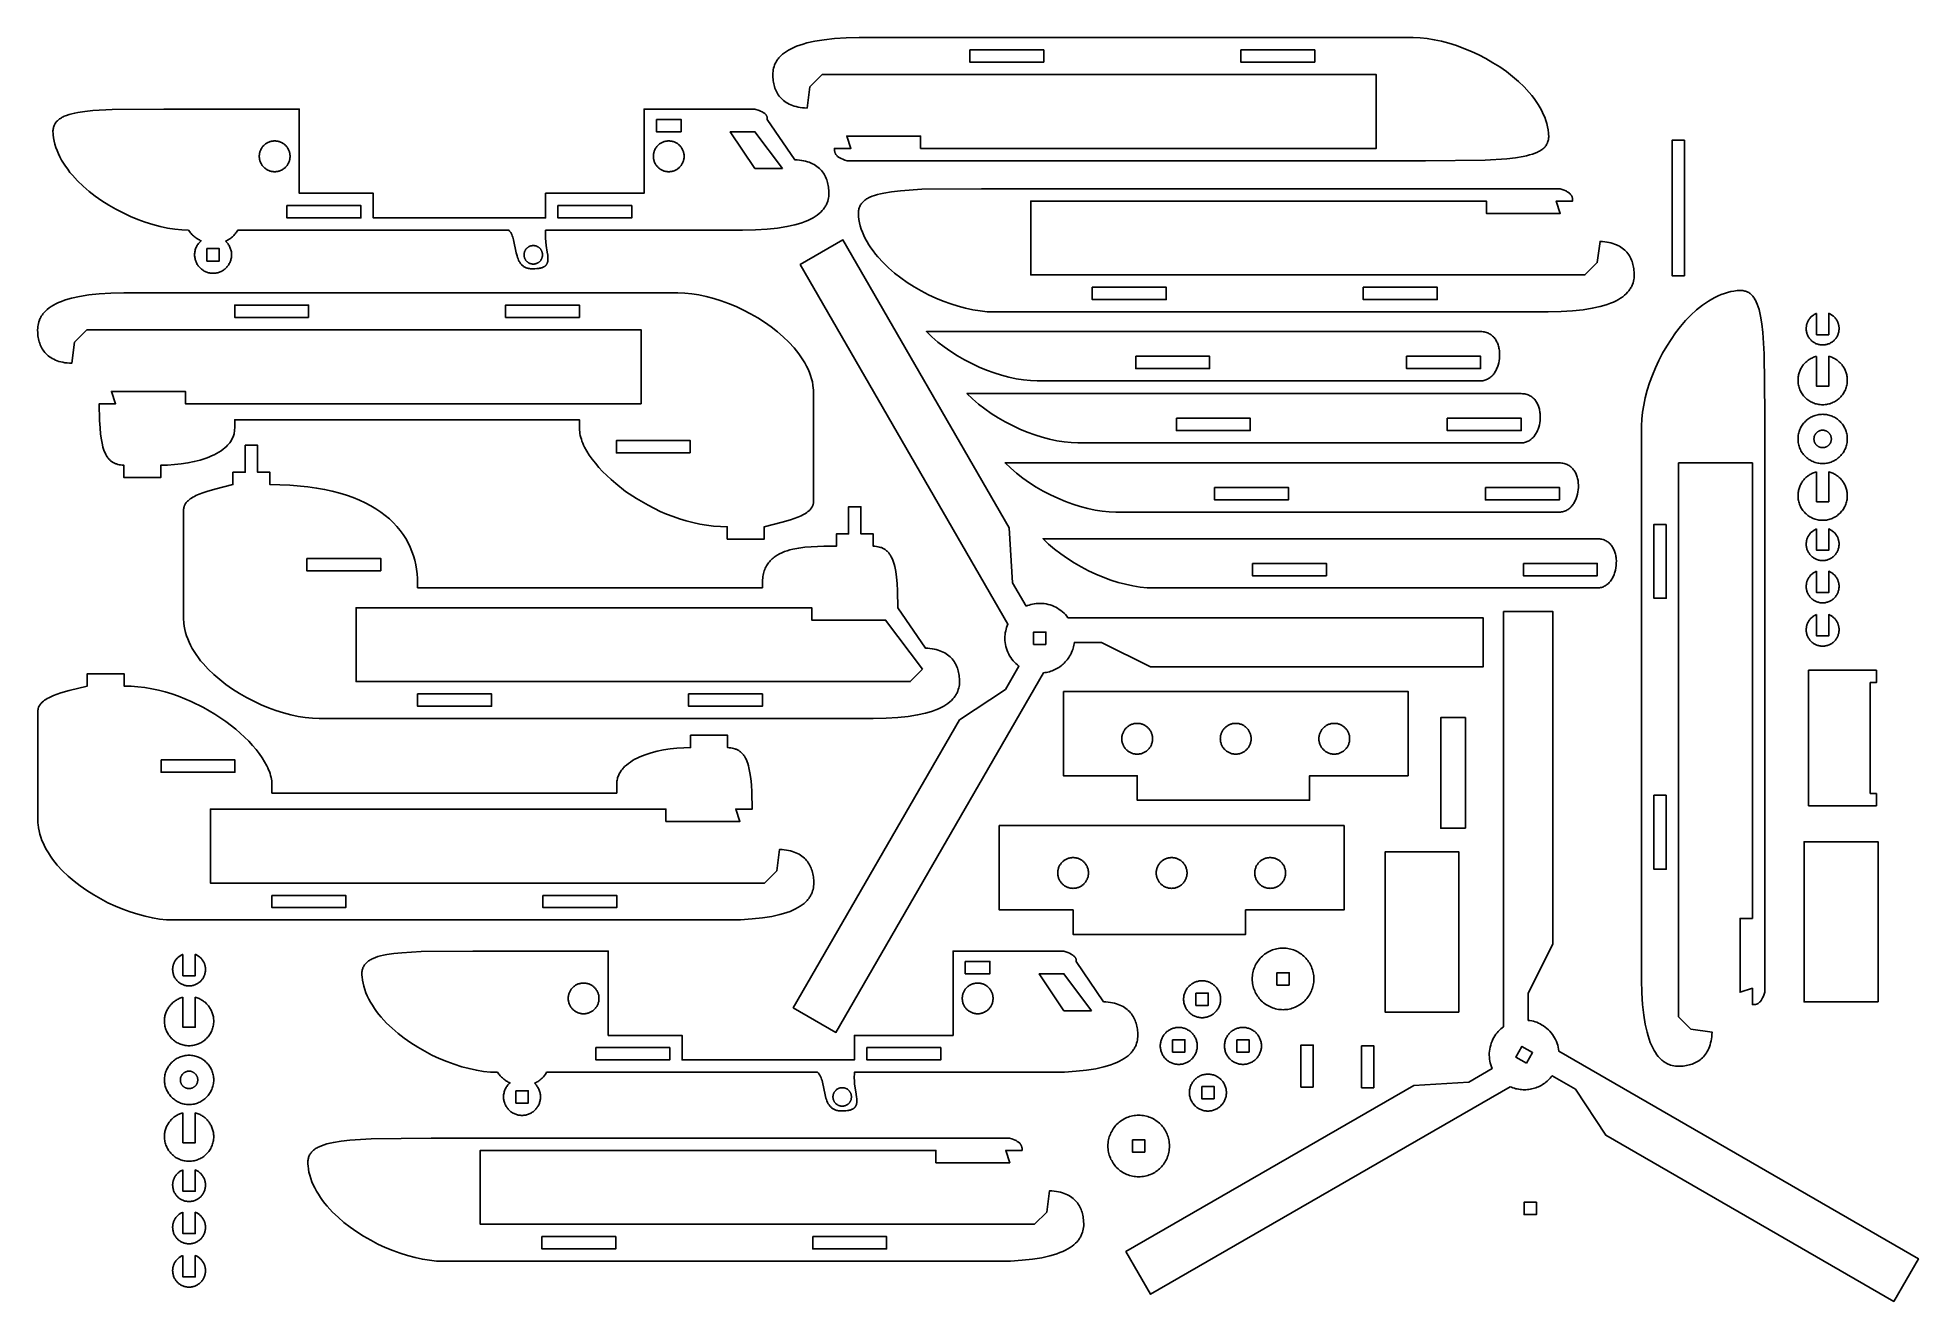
# Model space of a CAD drawing. Header units: inches. Extents: x -18 to 18, y -12.1 to 12.1.
import ezdxf

# ---------------------------------------------------------------- set-up
doc = ezdxf.new("R2010")
doc.units = ezdxf.units.IN
doc.header["$MEASUREMENT"] = 0
doc.layers.get('0').update_dxf_attribs({"color": 134})

msp = doc.modelspace()

# ---------------------------------------------------------------- linework, layer by layer
at = {"color": 156}
for points in [[(-2.281, 12.123), (1.498, 12.123), (2.207, 12.123), (7.404, 12.123), (8.349, 12.123), (8.479, 12.118), (8.613, 12.105), (8.751, 12.083), (8.891, 12.053), (9.033, 12.015), (9.177, 11.97), (9.32, 11.917), (9.463, 11.858), (9.604, 11.792), (9.742, 11.72), (9.878, 11.642), (10.009, 11.559), (10.135, 11.471), (10.255, 11.377), (10.369, 11.28), (10.475, 11.178), (10.575, 11.069), (10.621, 11.012), (10.665, 10.955), (10.707, 10.897), (10.746, 10.837), (10.781, 10.777), (10.814, 10.717), (10.843, 10.656), (10.87, 10.595), (10.892, 10.534), (10.911, 10.473), (10.926, 10.413), (10.937, 10.352), (10.944, 10.292), (10.946, 10.263), (10.947, 10.233), (10.947, 10.215), (10.946, 10.197), (10.944, 10.18), (10.941, 10.163), (10.937, 10.146), (10.933, 10.13), (10.927, 10.114), (10.921, 10.099), (10.914, 10.084), (10.906, 10.07), (10.897, 10.055), (10.887, 10.042), (10.876, 10.028), (10.864, 10.015), (10.851, 10.003), (10.837, 9.99), (10.822, 9.979), (10.806, 9.967), (10.788, 9.956), (10.77, 9.945), (10.751, 9.935), (10.73, 9.925), (10.685, 9.906), (10.635, 9.888), (10.581, 9.871), (10.521, 9.856), (10.456, 9.842), (10.31, 9.818), (10.141, 9.798), (9.731, 9.771), (8.585, 9.761), (6.459, 9.761), (-0.155, 9.761), (-2.512, 9.761), (-2.554, 9.774), (-2.591, 9.788), (-2.622, 9.802), (-2.637, 9.809), (-2.65, 9.816), (-2.662, 9.823), (-2.673, 9.83), (-2.683, 9.838), (-2.692, 9.845), (-2.701, 9.852), (-2.708, 9.86), (-2.715, 9.867), (-2.721, 9.875), (-2.726, 9.882), (-2.731, 9.89), (-2.735, 9.897), (-2.739, 9.905), (-2.742, 9.912), (-2.744, 9.92), (-2.747, 9.928), (-2.748, 9.935), (-2.75, 9.943), (-2.751, 9.951), (-2.752, 9.966), (-2.754, 9.997), (-2.438, 9.996), (-2.517, 10.233), (-1.1, 10.233), (-1.1, 9.997), (7.64, 9.997), (7.64, 11.414), (-1.572, 11.414), (-2.99, 11.414), (-3.226, 11.178), (-3.28, 10.771), (-3.325, 10.773), (-3.369, 10.777), (-3.411, 10.783), (-3.451, 10.79), (-3.489, 10.799), (-3.525, 10.809), (-3.56, 10.821), (-3.592, 10.834), (-3.623, 10.848), (-3.653, 10.863), (-3.68, 10.88), (-3.706, 10.898), (-3.731, 10.917), (-3.753, 10.937), (-3.775, 10.958), (-3.794, 10.98), (-3.813, 11.002), (-3.83, 11.026), (-3.845, 11.051), (-3.859, 11.076), (-3.872, 11.101), (-3.884, 11.128), (-3.894, 11.155), (-3.903, 11.182), (-3.911, 11.21), (-3.917, 11.239), (-3.923, 11.267), (-3.927, 11.296), (-3.931, 11.325), (-3.933, 11.355), (-3.935, 11.414), (-3.934, 11.444), (-3.931, 11.474), (-3.927, 11.505), (-3.921, 11.535), (-3.912, 11.566), (-3.902, 11.597), (-3.895, 11.612), (-3.888, 11.627), (-3.881, 11.643), (-3.873, 11.658), (-3.864, 11.673), (-3.854, 11.688), (-3.844, 11.703), (-3.832, 11.718), (-3.82, 11.733), (-3.808, 11.747), (-3.78, 11.776), (-3.748, 11.805), (-3.713, 11.832), (-3.675, 11.859), (-3.632, 11.885), (-3.585, 11.91), (-3.534, 11.935), (-3.479, 11.958), (-3.419, 11.98), (-3.354, 12), (-3.284, 12.02), (-3.13, 12.054), (-2.953, 12.083), (-2.754, 12.104), (-2.53, 12.117)], [(1.262, 11.65), (-0.155, 11.65), (-0.155, 11.887), (1.262, 11.887)], [(6.459, 11.65), (5.042, 11.65), (5.042, 11.887), (6.459, 11.887)], [(-14.434, 8.218), (-14.421, 8.205), (-14.408, 8.192), (-14.397, 8.178), (-14.386, 8.164), (-14.375, 8.149), (-14.366, 8.133), (-14.357, 8.118), (-14.349, 8.101), (-14.342, 8.084), (-14.336, 8.067), (-14.33, 8.049), (-14.326, 8.031), (-14.322, 8.013), (-14.32, 7.994), (-14.318, 7.975), (-14.318, 7.955), (-14.318, 7.937), (-14.32, 7.919), (-14.322, 7.902), (-14.325, 7.884), (-14.329, 7.867), (-14.334, 7.85), (-14.339, 7.834), (-14.346, 7.818), (-14.353, 7.802), (-14.361, 7.787), (-14.369, 7.772), (-14.378, 7.757), (-14.388, 7.744), (-14.399, 7.73), (-14.41, 7.717), (-14.422, 7.705), (-14.434, 7.693), (-14.447, 7.682), (-14.46, 7.672), (-14.474, 7.662), (-14.488, 7.652), (-14.503, 7.644), (-14.519, 7.636), (-14.534, 7.629), (-14.55, 7.623), (-14.567, 7.617), (-14.584, 7.612), (-14.601, 7.608), (-14.618, 7.605), (-14.636, 7.603), (-14.654, 7.602), (-14.672, 7.601), (-14.69, 7.602), (-14.708, 7.603), (-14.726, 7.605), (-14.743, 7.608), (-14.761, 7.612), (-14.777, 7.617), (-14.794, 7.623), (-14.81, 7.629), (-14.826, 7.636), (-14.841, 7.644), (-14.856, 7.652), (-14.87, 7.662), (-14.884, 7.672), (-14.897, 7.682), (-14.91, 7.693), (-14.923, 7.705), (-14.934, 7.717), (-14.945, 7.73), (-14.956, 7.744), (-14.966, 7.757), (-14.975, 7.772), (-14.984, 7.787), (-14.991, 7.802), (-14.999, 7.818), (-15.005, 7.834), (-15.01, 7.85), (-15.015, 7.867), (-15.019, 7.884), (-15.022, 7.902), (-15.025, 7.919), (-15.026, 7.937), (-15.026, 7.955), (-15.026, 7.976), (-15.024, 7.995), (-15.021, 8.015), (-15.018, 8.034), (-15.013, 8.053), (-15.007, 8.071), (-15, 8.089), (-14.993, 8.107), (-14.984, 8.123), (-14.975, 8.14), (-14.964, 8.156), (-14.953, 8.171), (-14.941, 8.186), (-14.929, 8.199), (-14.916, 8.213), (-14.902, 8.225), (-14.919, 8.233), (-14.936, 8.241), (-14.953, 8.251), (-14.97, 8.26), (-14.986, 8.271), (-15.002, 8.282), (-15.018, 8.293), (-15.034, 8.306), (-15.049, 8.319), (-15.064, 8.333), (-15.078, 8.347), (-15.092, 8.362), (-15.106, 8.377), (-15.119, 8.394), (-15.145, 8.428), (-15.274, 8.432), (-15.409, 8.446), (-15.546, 8.468), (-15.687, 8.498), (-15.829, 8.536), (-15.972, 8.581), (-16.116, 8.633), (-16.258, 8.693), (-16.399, 8.759), (-16.538, 8.831), (-16.673, 8.908), (-16.805, 8.992), (-16.931, 9.08), (-17.051, 9.173), (-17.165, 9.271), (-17.27, 9.373), (-17.371, 9.482), (-17.417, 9.538), (-17.461, 9.596), (-17.503, 9.654), (-17.541, 9.713), (-17.577, 9.773), (-17.61, 9.834), (-17.639, 9.894), (-17.665, 9.955), (-17.688, 10.016), (-17.707, 10.077), (-17.722, 10.138), (-17.733, 10.198), (-17.74, 10.258), (-17.742, 10.288), (-17.743, 10.318), (-17.743, 10.336), (-17.741, 10.354), (-17.739, 10.371), (-17.736, 10.387), (-17.732, 10.404), (-17.728, 10.419), (-17.722, 10.435), (-17.716, 10.45), (-17.708, 10.464), (-17.7, 10.478), (-17.691, 10.492), (-17.681, 10.505), (-17.67, 10.517), (-17.658, 10.529), (-17.645, 10.541), (-17.631, 10.553), (-17.616, 10.564), (-17.6, 10.574), (-17.583, 10.585), (-17.565, 10.594), (-17.546, 10.604), (-17.526, 10.613), (-17.483, 10.63), (-17.435, 10.646), (-17.383, 10.66), (-17.327, 10.674), (-17.266, 10.685), (-17.131, 10.706), (-16.977, 10.722), (-16.609, 10.743), (-15.617, 10.752), (-13.255, 10.752), (-13.019, 10.752), (-13.019, 9.137), (-11.601, 9.137), (-11.601, 8.664), (-8.294, 8.664), (-8.294, 9.137), (-6.404, 9.137), (-6.404, 10.752), (-4.278, 10.752), (-4.2, 10.724), (-4.169, 10.71), (-4.142, 10.697), (-4.119, 10.683), (-4.109, 10.677), (-4.1, 10.671), (-4.092, 10.664), (-4.084, 10.658), (-4.078, 10.652), (-4.072, 10.646), (-4.066, 10.64), (-4.062, 10.634), (-4.058, 10.628), (-4.055, 10.622), (-4.052, 10.616), (-4.049, 10.611), (-4.047, 10.605), (-4.046, 10.599), (-4.045, 10.593), (-4.044, 10.588), (-4.043, 10.582), (-4.043, 10.576), (-4.042, 10.554), (-3.516, 9.78), (-3.47, 9.777), (-3.427, 9.773), (-3.385, 9.768), (-3.345, 9.761), (-3.307, 9.752), (-3.271, 9.742), (-3.236, 9.73), (-3.203, 9.717), (-3.172, 9.703), (-3.143, 9.687), (-3.116, 9.671), (-3.09, 9.653), (-3.065, 9.634), (-3.042, 9.614), (-3.021, 9.593), (-3.001, 9.571), (-2.983, 9.548), (-2.966, 9.525), (-2.951, 9.5), (-2.936, 9.475), (-2.924, 9.449), (-2.912, 9.423), (-2.902, 9.396), (-2.893, 9.368), (-2.885, 9.341), (-2.878, 9.312), (-2.873, 9.283), (-2.868, 9.254), (-2.865, 9.225), (-2.863, 9.196), (-2.861, 9.137), (-2.862, 9.107), (-2.864, 9.076), (-2.869, 9.046), (-2.875, 9.015), (-2.883, 8.985), (-2.894, 8.954), (-2.9, 8.939), (-2.907, 8.923), (-2.915, 8.908), (-2.923, 8.893), (-2.932, 8.878), (-2.942, 8.863), (-2.952, 8.848), (-2.963, 8.833), (-2.975, 8.818), (-2.988, 8.803), (-3.016, 8.775), (-3.047, 8.746), (-3.082, 8.719), (-3.121, 8.692), (-3.164, 8.665), (-3.21, 8.64), (-3.261, 8.616), (-3.317, 8.593), (-3.377, 8.571), (-3.442, 8.55), (-3.511, 8.531), (-3.666, 8.496), (-3.843, 8.468), (-4.042, 8.447), (-4.266, 8.433), (-4.515, 8.428), (-8.294, 8.428), (-8.297, 8.388), (-8.299, 8.35), (-8.299, 8.311), (-8.297, 8.274), (-8.291, 8.202), (-8.282, 8.132), (-8.262, 8.006), (-8.254, 7.949), (-8.251, 7.922), (-8.25, 7.897), (-8.249, 7.872), (-8.25, 7.861), (-8.251, 7.849), (-8.252, 7.838), (-8.254, 7.828), (-8.256, 7.817), (-8.259, 7.807), (-8.262, 7.798), (-8.266, 7.789), (-8.268, 7.784), (-8.271, 7.78), (-8.273, 7.775), (-8.276, 7.771), (-8.278, 7.767), (-8.281, 7.763), (-8.284, 7.759), (-8.288, 7.755), (-8.291, 7.752), (-8.295, 7.748), (-8.299, 7.745), (-8.303, 7.741), (-8.307, 7.738), (-8.311, 7.735), (-8.321, 7.728), (-8.331, 7.723), (-8.342, 7.717), (-8.354, 7.712), (-8.366, 7.708), (-8.38, 7.704), (-8.394, 7.7), (-8.41, 7.697), (-8.426, 7.694), (-8.462, 7.69), (-8.503, 7.687), (-8.547, 7.687), (-8.566, 7.688), (-8.585, 7.689), (-8.602, 7.691), (-8.619, 7.694), (-8.635, 7.698), (-8.65, 7.702), (-8.664, 7.707), (-8.678, 7.713), (-8.691, 7.719), (-8.704, 7.726), (-8.716, 7.734), (-8.727, 7.742), (-8.738, 7.751), (-8.748, 7.76), (-8.757, 7.77), (-8.766, 7.78), (-8.775, 7.791), (-8.783, 7.802), (-8.791, 7.814), (-8.798, 7.826), (-8.805, 7.838), (-8.811, 7.851), (-8.823, 7.878), (-8.833, 7.905), (-8.842, 7.934), (-8.858, 7.994), (-8.908, 8.24), (-8.916, 8.268), (-8.924, 8.296), (-8.934, 8.322), (-8.944, 8.347), (-8.95, 8.358), (-8.956, 8.37), (-8.963, 8.381), (-8.97, 8.391), (-8.978, 8.401), (-8.986, 8.411), (-8.994, 8.42), (-9.003, 8.428), (-14.2, 8.428), (-14.21, 8.41), (-14.222, 8.392), (-14.234, 8.375), (-14.246, 8.359), (-14.259, 8.344), (-14.273, 8.329), (-14.287, 8.315), (-14.302, 8.301), (-14.317, 8.288), (-14.332, 8.276), (-14.348, 8.265), (-14.365, 8.254), (-14.381, 8.244), (-14.398, 8.234), (-14.416, 8.226)], [(-6.168, 10.554), (-5.696, 10.554), (-5.696, 10.318), (-6.168, 10.318)], [(-13.786, 9.845), (-13.786, 9.86), (-13.785, 9.875), (-13.783, 9.89), (-13.78, 9.905), (-13.777, 9.919), (-13.773, 9.933), (-13.768, 9.947), (-13.763, 9.96), (-13.757, 9.973), (-13.751, 9.986), (-13.743, 9.998), (-13.736, 10.01), (-13.728, 10.022), (-13.719, 10.033), (-13.709, 10.044), (-13.7, 10.054), (-13.689, 10.064), (-13.679, 10.073), (-13.668, 10.082), (-13.656, 10.09), (-13.644, 10.098), (-13.632, 10.105), (-13.619, 10.111), (-13.606, 10.117), (-13.592, 10.123), (-13.579, 10.127), (-13.565, 10.131), (-13.55, 10.134), (-13.536, 10.137), (-13.521, 10.139), (-13.506, 10.14), (-13.491, 10.14), (-13.476, 10.14), (-13.461, 10.139), (-13.446, 10.137), (-13.431, 10.134), (-13.417, 10.131), (-13.403, 10.127), (-13.389, 10.123), (-13.376, 10.117), (-13.363, 10.111), (-13.35, 10.105), (-13.338, 10.098), (-13.326, 10.09), (-13.314, 10.082), (-13.303, 10.073), (-13.292, 10.064), (-13.282, 10.054), (-13.272, 10.044), (-13.263, 10.033), (-13.254, 10.022), (-13.246, 10.01), (-13.238, 9.998), (-13.231, 9.986), (-13.225, 9.973), (-13.219, 9.96), (-13.214, 9.947), (-13.209, 9.933), (-13.205, 9.919), (-13.202, 9.905), (-13.199, 9.89), (-13.197, 9.875), (-13.196, 9.86), (-13.196, 9.845), (-13.196, 9.83), (-13.197, 9.815), (-13.199, 9.8), (-13.202, 9.786), (-13.205, 9.771), (-13.209, 9.757), (-13.214, 9.744), (-13.219, 9.73), (-13.225, 9.717), (-13.231, 9.705), (-13.238, 9.692), (-13.246, 9.68), (-13.254, 9.669), (-13.263, 9.657), (-13.272, 9.647), (-13.282, 9.636), (-13.292, 9.627), (-13.303, 9.617), (-13.314, 9.609), (-13.326, 9.6), (-13.338, 9.593), (-13.35, 9.586), (-13.363, 9.579), (-13.376, 9.573), (-13.389, 9.568), (-13.403, 9.563), (-13.417, 9.559), (-13.431, 9.556), (-13.446, 9.553), (-13.461, 9.551), (-13.476, 9.55), (-13.491, 9.55), (-13.506, 9.55), (-13.521, 9.551), (-13.536, 9.553), (-13.55, 9.556), (-13.565, 9.559), (-13.579, 9.563), (-13.592, 9.568), (-13.606, 9.573), (-13.619, 9.579), (-13.632, 9.586), (-13.644, 9.593), (-13.656, 9.6), (-13.668, 9.609), (-13.679, 9.617), (-13.689, 9.627), (-13.7, 9.636), (-13.709, 9.647), (-13.719, 9.657), (-13.728, 9.669), (-13.736, 9.68), (-13.743, 9.692), (-13.751, 9.705), (-13.757, 9.717), (-13.763, 9.73), (-13.768, 9.744), (-13.773, 9.757), (-13.777, 9.771), (-13.78, 9.786), (-13.783, 9.8), (-13.785, 9.815), (-13.786, 9.83)], [(-6.227, 9.845), (-6.227, 9.86), (-6.226, 9.875), (-6.224, 9.89), (-6.221, 9.905), (-6.218, 9.919), (-6.214, 9.933), (-6.209, 9.947), (-6.204, 9.96), (-6.198, 9.973), (-6.192, 9.986), (-6.184, 9.998), (-6.177, 10.01), (-6.168, 10.022), (-6.16, 10.033), (-6.15, 10.044), (-6.141, 10.054), (-6.13, 10.064), (-6.12, 10.073), (-6.109, 10.082), (-6.097, 10.09), (-6.085, 10.098), (-6.073, 10.105), (-6.06, 10.111), (-6.047, 10.117), (-6.033, 10.123), (-6.02, 10.127), (-6.006, 10.131), (-5.991, 10.134), (-5.977, 10.137), (-5.962, 10.139), (-5.947, 10.14), (-5.932, 10.14), (-5.917, 10.14), (-5.902, 10.139), (-5.887, 10.137), (-5.872, 10.134), (-5.858, 10.131), (-5.844, 10.127), (-5.83, 10.123), (-5.817, 10.117), (-5.804, 10.111), (-5.791, 10.105), (-5.779, 10.098), (-5.767, 10.09), (-5.755, 10.082), (-5.744, 10.073), (-5.733, 10.064), (-5.723, 10.054), (-5.713, 10.044), (-5.704, 10.033), (-5.695, 10.022), (-5.687, 10.01), (-5.679, 9.998), (-5.672, 9.986), (-5.666, 9.973), (-5.66, 9.96), (-5.655, 9.947), (-5.65, 9.933), (-5.646, 9.919), (-5.643, 9.905), (-5.64, 9.89), (-5.638, 9.875), (-5.637, 9.86), (-5.637, 9.845), (-5.637, 9.83), (-5.638, 9.815), (-5.64, 9.8), (-5.643, 9.786), (-5.646, 9.771), (-5.65, 9.757), (-5.655, 9.744), (-5.66, 9.73), (-5.666, 9.717), (-5.672, 9.705), (-5.679, 9.692), (-5.687, 9.68), (-5.695, 9.669), (-5.704, 9.657), (-5.713, 9.647), (-5.723, 9.636), (-5.733, 9.627), (-5.744, 9.617), (-5.755, 9.609), (-5.767, 9.6), (-5.779, 9.593), (-5.791, 9.586), (-5.804, 9.579), (-5.817, 9.573), (-5.83, 9.568), (-5.844, 9.563), (-5.858, 9.559), (-5.872, 9.556), (-5.887, 9.553), (-5.902, 9.551), (-5.917, 9.55), (-5.932, 9.55), (-5.947, 9.55), (-5.962, 9.551), (-5.977, 9.553), (-5.991, 9.556), (-6.006, 9.559), (-6.02, 9.563), (-6.033, 9.568), (-6.047, 9.573), (-6.06, 9.579), (-6.073, 9.586), (-6.085, 9.593), (-6.097, 9.6), (-6.109, 9.609), (-6.12, 9.617), (-6.13, 9.627), (-6.141, 9.636), (-6.15, 9.647), (-6.16, 9.657), (-6.168, 9.669), (-6.177, 9.68), (-6.184, 9.692), (-6.192, 9.705), (-6.198, 9.717), (-6.204, 9.73), (-6.209, 9.744), (-6.214, 9.757), (-6.218, 9.771), (-6.221, 9.786), (-6.224, 9.8), (-6.226, 9.815), (-6.227, 9.83)], [(-3.749, 9.609), (-4.278, 10.318), (-4.751, 10.318), (-4.278, 9.609)], [(13.551, 7.554), (13.551, 10.153), (13.315, 10.153), (13.315, 7.554)], [(10.934, 6.861), (7.154, 6.861), (6.445, 6.861), (1.249, 6.861), (0.304, 6.861), (0.174, 6.865), (0.04, 6.879), (-0.098, 6.9), (-0.239, 6.93), (-0.381, 6.968), (-0.524, 7.014), (-0.668, 7.066), (-0.81, 7.126), (-0.951, 7.191), (-1.09, 7.263), (-1.225, 7.341), (-1.356, 7.424), (-1.483, 7.513), (-1.603, 7.606), (-1.716, 7.704), (-1.822, 7.806), (-1.922, 7.915), (-1.969, 7.971), (-2.013, 8.029), (-2.054, 8.087), (-2.093, 8.146), (-2.129, 8.206), (-2.162, 8.266), (-2.191, 8.327), (-2.217, 8.388), (-2.24, 8.449), (-2.259, 8.51), (-2.274, 8.571), (-2.285, 8.631), (-2.292, 8.691), (-2.294, 8.721), (-2.295, 8.75), (-2.294, 8.769), (-2.293, 8.786), (-2.291, 8.804), (-2.288, 8.821), (-2.285, 8.837), (-2.28, 8.854), (-2.275, 8.869), (-2.269, 8.885), (-2.262, 8.899), (-2.254, 8.914), (-2.244, 8.928), (-2.234, 8.942), (-2.224, 8.955), (-2.212, 8.968), (-2.199, 8.981), (-2.184, 8.993), (-2.169, 9.005), (-2.153, 9.016), (-2.136, 9.028), (-2.118, 9.038), (-2.098, 9.049), (-2.077, 9.059), (-2.033, 9.078), (-1.983, 9.096), (-1.928, 9.112), (-1.869, 9.127), (-1.804, 9.141), (-1.658, 9.166), (-1.489, 9.186), (-1.078, 9.212), (0.067, 9.223), (2.193, 9.223), (8.808, 9.223), (11.165, 9.223), (11.206, 9.209), (11.243, 9.196), (11.275, 9.182), (11.289, 9.175), (11.302, 9.167), (11.314, 9.16), (11.325, 9.153), (11.335, 9.146), (11.344, 9.139), (11.353, 9.131), (11.36, 9.124), (11.367, 9.116), (11.373, 9.109), (11.378, 9.101), (11.383, 9.094), (11.387, 9.086), (11.391, 9.079), (11.394, 9.071), (11.397, 9.064), (11.399, 9.056), (11.401, 9.048), (11.402, 9.041), (11.403, 9.033), (11.405, 9.018), (11.406, 8.987), (11.091, 8.987), (11.17, 8.75), (9.752, 8.75), (9.752, 8.987), (1.012, 8.987), (1.012, 7.569), (10.225, 7.569), (11.642, 7.569), (11.878, 7.806), (11.932, 8.212), (11.978, 8.21), (12.022, 8.206), (12.063, 8.201), (12.103, 8.193), (12.141, 8.185), (12.178, 8.174), (12.212, 8.163), (12.245, 8.15), (12.276, 8.136), (12.305, 8.12), (12.333, 8.103), (12.359, 8.086), (12.383, 8.067), (12.406, 8.047), (12.427, 8.026), (12.447, 8.004), (12.465, 7.981), (12.482, 7.957), (12.498, 7.933), (12.512, 7.908), (12.525, 7.882), (12.536, 7.856), (12.546, 7.829), (12.555, 7.801), (12.563, 7.773), (12.57, 7.745), (12.575, 7.716), (12.58, 7.687), (12.583, 7.658), (12.585, 7.629), (12.587, 7.569), (12.586, 7.539), (12.584, 7.509), (12.579, 7.479), (12.573, 7.448), (12.565, 7.417), (12.554, 7.387), (12.548, 7.371), (12.541, 7.356), (12.533, 7.341), (12.525, 7.326), (12.516, 7.311), (12.506, 7.296), (12.496, 7.281), (12.485, 7.266), (12.473, 7.251), (12.46, 7.236), (12.432, 7.207), (12.401, 7.179), (12.366, 7.151), (12.327, 7.124), (12.285, 7.098), (12.238, 7.073), (12.187, 7.049), (12.131, 7.026), (12.071, 7.004), (12.006, 6.983), (11.937, 6.964), (11.782, 6.929), (11.606, 6.901), (11.406, 6.88), (11.183, 6.866)], [(-13.255, 8.9), (-11.837, 8.9), (-11.837, 8.664), (-13.255, 8.664)], [(-8.058, 8.9), (-6.641, 8.9), (-6.641, 8.664), (-8.058, 8.664)], [(-14.79, 8.074), (-14.554, 8.074), (-14.554, 7.837), (-14.79, 7.837)], [(-8.708, 7.955), (-8.707, 7.965), (-8.707, 7.974), (-8.705, 7.982), (-8.704, 7.991), (-8.702, 8), (-8.7, 8.008), (-8.697, 8.016), (-8.694, 8.024), (-8.69, 8.032), (-8.686, 8.04), (-8.682, 8.047), (-8.677, 8.054), (-8.672, 8.061), (-8.667, 8.068), (-8.661, 8.075), (-8.656, 8.081), (-8.649, 8.087), (-8.643, 8.092), (-8.636, 8.097), (-8.629, 8.102), (-8.622, 8.107), (-8.615, 8.111), (-8.607, 8.115), (-8.599, 8.119), (-8.591, 8.122), (-8.583, 8.125), (-8.575, 8.127), (-8.566, 8.129), (-8.557, 8.131), (-8.548, 8.132), (-8.539, 8.132), (-8.53, 8.133), (-8.521, 8.132), (-8.512, 8.132), (-8.503, 8.131), (-8.495, 8.129), (-8.486, 8.127), (-8.478, 8.125), (-8.469, 8.122), (-8.461, 8.119), (-8.454, 8.115), (-8.446, 8.111), (-8.439, 8.107), (-8.431, 8.102), (-8.424, 8.097), (-8.418, 8.092), (-8.411, 8.087), (-8.405, 8.081), (-8.399, 8.075), (-8.394, 8.068), (-8.388, 8.061), (-8.383, 8.054), (-8.379, 8.047), (-8.375, 8.04), (-8.371, 8.032), (-8.367, 8.024), (-8.364, 8.016), (-8.361, 8.008), (-8.359, 8), (-8.357, 7.991), (-8.355, 7.982), (-8.354, 7.974), (-8.353, 7.965), (-8.353, 7.955), (-8.353, 7.946), (-8.354, 7.937), (-8.355, 7.928), (-8.357, 7.92), (-8.359, 7.911), (-8.361, 7.903), (-8.364, 7.895), (-8.367, 7.887), (-8.371, 7.879), (-8.375, 7.871), (-8.379, 7.864), (-8.383, 7.856), (-8.388, 7.849), (-8.394, 7.843), (-8.399, 7.836), (-8.405, 7.83), (-8.411, 7.824), (-8.418, 7.819), (-8.424, 7.813), (-8.431, 7.809), (-8.439, 7.804), (-8.446, 7.8), (-8.454, 7.796), (-8.461, 7.792), (-8.469, 7.789), (-8.478, 7.786), (-8.486, 7.784), (-8.495, 7.782), (-8.503, 7.78), (-8.512, 7.779), (-8.521, 7.778), (-8.53, 7.778), (-8.539, 7.778), (-8.548, 7.779), (-8.557, 7.78), (-8.566, 7.782), (-8.575, 7.784), (-8.583, 7.786), (-8.591, 7.789), (-8.599, 7.792), (-8.607, 7.796), (-8.615, 7.8), (-8.622, 7.804), (-8.629, 7.809), (-8.636, 7.813), (-8.643, 7.819), (-8.649, 7.824), (-8.656, 7.83), (-8.661, 7.836), (-8.667, 7.843), (-8.672, 7.849), (-8.677, 7.856), (-8.682, 7.864), (-8.686, 7.871), (-8.69, 7.879), (-8.694, 7.887), (-8.697, 7.895), (-8.7, 7.903), (-8.702, 7.911), (-8.704, 7.92), (-8.705, 7.928), (-8.707, 7.937), (-8.707, 7.946)], [(0.922, 1.213), (0.662, 1.662), (0.599, 2.716), (-2.59, 8.24), (-3.408, 7.767), (0.574, 0.869), (0.561, 0.838), (0.549, 0.806), (0.539, 0.773), (0.531, 0.74), (0.524, 0.706), (0.519, 0.671), (0.516, 0.635), (0.515, 0.6), (0.517, 0.559), (0.52, 0.519), (0.526, 0.479), (0.535, 0.441), (0.545, 0.403), (0.558, 0.366), (0.572, 0.33), (0.589, 0.295), (0.607, 0.262), (0.628, 0.229), (0.65, 0.198), (0.674, 0.168), (0.699, 0.14), (0.726, 0.113), (0.755, 0.088), (0.785, 0.064), (0.526, -0.384), (-0.356, -0.966), (-3.545, -6.489), (-2.726, -6.962), (1.256, -0.064), (1.285, -0.06), (1.314, -0.056), (1.342, -0.05), (1.369, -0.042), (1.396, -0.034), (1.423, -0.025), (1.449, -0.014), (1.475, -0.003), (1.5, 0.01), (1.524, 0.023), (1.548, 0.038), (1.571, 0.053), (1.593, 0.07), (1.614, 0.087), (1.635, 0.105), (1.655, 0.124), (1.675, 0.144), (1.693, 0.165), (1.711, 0.186), (1.727, 0.208), (1.743, 0.231), (1.758, 0.255), (1.772, 0.279), (1.784, 0.304), (1.796, 0.329), (1.807, 0.355), (1.817, 0.381), (1.825, 0.408), (1.833, 0.436), (1.839, 0.464), (1.844, 0.492), (1.848, 0.521), (2.366, 0.521), (3.311, 0.048), (9.689, 0.048), (9.689, 0.993), (1.726, 0.993), (1.702, 1.024), (1.677, 1.053), (1.65, 1.081), (1.621, 1.107), (1.591, 1.131), (1.56, 1.154), (1.527, 1.175), (1.493, 1.194), (1.458, 1.211), (1.422, 1.226), (1.384, 1.239), (1.346, 1.249), (1.307, 1.258), (1.267, 1.264), (1.226, 1.268), (1.185, 1.269), (1.15, 1.268), (1.115, 1.265), (1.081, 1.261), (1.048, 1.255), (1.015, 1.247), (0.983, 1.237), (0.952, 1.226)], [(-16.384, 7.226), (-12.605, 7.226), (-11.896, 7.226), (-6.699, 7.226), (-5.755, 7.226), (-5.625, 7.222), (-5.491, 7.208), (-5.353, 7.186), (-5.212, 7.156), (-5.07, 7.118), (-4.927, 7.073), (-4.783, 7.021), (-4.641, 6.961), (-4.5, 6.895), (-4.361, 6.823), (-4.226, 6.746), (-4.095, 6.662), (-3.968, 6.574), (-3.848, 6.481), (-3.735, 6.383), (-3.629, 6.281), (-3.529, 6.172), (-3.482, 6.116), (-3.438, 6.058), (-3.396, 6), (-3.358, 5.941), (-3.322, 5.881), (-3.289, 5.82), (-3.26, 5.76), (-3.234, 5.699), (-3.211, 5.638), (-3.192, 5.577), (-3.177, 5.516), (-3.166, 5.456), (-3.159, 5.396), (-3.157, 5.366), (-3.156, 5.336), (-3.156, 3.21), (-3.157, 3.199), (-3.158, 3.187), (-3.16, 3.176), (-3.163, 3.165), (-3.166, 3.154), (-3.17, 3.144), (-3.174, 3.133), (-3.179, 3.123), (-3.185, 3.113), (-3.191, 3.103), (-3.198, 3.093), (-3.206, 3.084), (-3.214, 3.074), (-3.222, 3.065), (-3.231, 3.056), (-3.241, 3.047), (-3.261, 3.029), (-3.284, 3.012), (-3.308, 2.996), (-3.334, 2.98), (-3.362, 2.965), (-3.392, 2.95), (-3.455, 2.922), (-3.524, 2.896), (-3.598, 2.87), (-3.756, 2.824), (-4.101, 2.738), (-4.101, 2.502), (-4.81, 2.502), (-4.81, 2.738), (-4.942, 2.741), (-5.075, 2.751), (-5.207, 2.768), (-5.338, 2.79), (-5.468, 2.818), (-5.597, 2.852), (-5.725, 2.891), (-5.85, 2.934), (-5.974, 2.982), (-6.095, 3.034), (-6.329, 3.15), (-6.551, 3.279), (-6.759, 3.418), (-6.949, 3.566), (-7.038, 3.642), (-7.121, 3.72), (-7.2, 3.798), (-7.273, 3.877), (-7.34, 3.956), (-7.401, 4.035), (-7.456, 4.113), (-7.505, 4.191), (-7.546, 4.268), (-7.565, 4.306), (-7.581, 4.344), (-7.596, 4.381), (-7.608, 4.418), (-7.619, 4.454), (-7.628, 4.49), (-7.635, 4.526), (-7.64, 4.56), (-7.643, 4.594), (-7.644, 4.628), (-7.644, 4.791), (-14.258, 4.791), (-14.258, 4.628), (-14.259, 4.606), (-14.26, 4.584), (-14.263, 4.563), (-14.266, 4.542), (-14.271, 4.521), (-14.276, 4.501), (-14.283, 4.481), (-14.29, 4.461), (-14.298, 4.442), (-14.307, 4.423), (-14.317, 4.405), (-14.328, 4.387), (-14.34, 4.369), (-14.352, 4.351), (-14.366, 4.334), (-14.38, 4.317), (-14.395, 4.301), (-14.41, 4.285), (-14.444, 4.254), (-14.481, 4.224), (-14.52, 4.196), (-14.562, 4.169), (-14.606, 4.143), (-14.653, 4.119), (-14.702, 4.096), (-14.753, 4.075), (-14.805, 4.055), (-14.917, 4.019), (-15.034, 3.989), (-15.156, 3.964), (-15.283, 3.944), (-15.412, 3.931), (-15.544, 3.922), (-15.676, 3.919), (-15.676, 3.683), (-16.384, 3.683), (-16.384, 3.919), (-16.415, 3.921), (-16.445, 3.925), (-16.473, 3.929), (-16.5, 3.936), (-16.527, 3.943), (-16.539, 3.948), (-16.552, 3.952), (-16.564, 3.958), (-16.576, 3.963), (-16.587, 3.969), (-16.599, 3.976), (-16.61, 3.983), (-16.621, 3.991), (-16.631, 3.999), (-16.641, 4.007), (-16.651, 4.017), (-16.661, 4.026), (-16.671, 4.036), (-16.68, 4.047), (-16.689, 4.059), (-16.698, 4.071), (-16.706, 4.083), (-16.715, 4.097), (-16.73, 4.125), (-16.745, 4.156), (-16.759, 4.19), (-16.772, 4.227), (-16.784, 4.266), (-16.795, 4.309), (-16.814, 4.404), (-16.829, 4.513), (-16.841, 4.636), (-16.85, 4.774), (-16.857, 5.1), (-16.542, 5.1), (-16.621, 5.336), (-15.203, 5.336), (-15.203, 5.1), (-6.463, 5.1), (-6.463, 6.517), (-15.676, 6.517), (-17.093, 6.517), (-17.329, 6.281), (-17.383, 5.874), (-17.429, 5.877), (-17.472, 5.881), (-17.514, 5.886), (-17.554, 5.894), (-17.592, 5.902), (-17.629, 5.912), (-17.663, 5.924), (-17.696, 5.937), (-17.727, 5.951), (-17.756, 5.967), (-17.783, 5.983), (-17.809, 6.001), (-17.834, 6.02), (-17.857, 6.04), (-17.878, 6.061), (-17.898, 6.083), (-17.916, 6.106), (-17.933, 6.129), (-17.948, 6.154), (-17.963, 6.179), (-17.975, 6.205), (-17.987, 6.231), (-17.997, 6.258), (-18.006, 6.286), (-18.014, 6.314), (-18.021, 6.342), (-18.026, 6.371), (-18.031, 6.4), (-18.034, 6.429), (-18.036, 6.458), (-18.038, 6.518), (-18.037, 6.547), (-18.035, 6.578), (-18.03, 6.608), (-18.024, 6.639), (-18.016, 6.669), (-18.005, 6.7), (-17.999, 6.715), (-17.992, 6.731), (-17.984, 6.746), (-17.976, 6.761), (-17.967, 6.776), (-17.957, 6.791), (-17.947, 6.806), (-17.936, 6.821), (-17.924, 6.836), (-17.911, 6.851), (-17.883, 6.879), (-17.852, 6.908), (-17.817, 6.936), (-17.778, 6.962), (-17.735, 6.989), (-17.689, 7.014), (-17.638, 7.038), (-17.582, 7.061), (-17.522, 7.083), (-17.457, 7.104), (-17.388, 7.123), (-17.233, 7.158), (-17.056, 7.186), (-16.857, 7.207), (-16.634, 7.221)], [(2.193, 7.333), (3.611, 7.333), (3.611, 7.097), (2.193, 7.097)], [(7.39, 7.333), (8.808, 7.333), (8.808, 7.097), (7.39, 7.097)], [(12.73, -5.957), (12.73, -2.178), (12.73, -1.469), (12.73, 3.728), (12.73, 4.673), (12.734, 4.803), (12.747, 4.937), (12.769, 5.074), (12.799, 5.215), (12.837, 5.357), (12.883, 5.501), (12.935, 5.644), (12.994, 5.787), (13.06, 5.928), (13.132, 6.066), (13.21, 6.202), (13.293, 6.333), (13.382, 6.459), (13.475, 6.579), (13.573, 6.693), (13.674, 6.799), (13.783, 6.899), (13.84, 6.945), (13.897, 6.989), (13.956, 7.031), (14.015, 7.069), (14.075, 7.105), (14.135, 7.138), (14.196, 7.167), (14.257, 7.193), (14.318, 7.216), (14.379, 7.235), (14.44, 7.25), (14.5, 7.261), (14.56, 7.268), (14.59, 7.27), (14.619, 7.271), (14.638, 7.271), (14.655, 7.27), (14.673, 7.268), (14.69, 7.265), (14.706, 7.261), (14.722, 7.257), (14.738, 7.251), (14.753, 7.245), (14.768, 7.238), (14.783, 7.23), (14.797, 7.221), (14.811, 7.211), (14.824, 7.2), (14.837, 7.188), (14.85, 7.175), (14.862, 7.161), (14.874, 7.146), (14.885, 7.13), (14.896, 7.112), (14.907, 7.094), (14.918, 7.074), (14.928, 7.054), (14.947, 7.009), (14.965, 6.959), (14.981, 6.905), (14.996, 6.845), (15.01, 6.78), (15.035, 6.634), (15.054, 6.465), (15.081, 6.054), (15.092, 4.909), (15.092, 2.783), (15.092, -3.831), (15.092, -6.188), (15.078, -6.23), (15.064, -6.267), (15.05, -6.298), (15.043, -6.313), (15.036, -6.326), (15.029, -6.338), (15.022, -6.349), (15.015, -6.359), (15.007, -6.368), (15, -6.377), (14.993, -6.384), (14.985, -6.391), (14.978, -6.397), (14.97, -6.403), (14.963, -6.407), (14.955, -6.411), (14.948, -6.415), (14.94, -6.418), (14.932, -6.421), (14.925, -6.423), (14.917, -6.424), (14.909, -6.426), (14.902, -6.427), (14.886, -6.428), (14.856, -6.43), (14.856, -6.114), (14.619, -6.193), (14.619, -4.776), (14.856, -4.776), (14.856, 3.964), (13.438, 3.964), (13.438, -5.249), (13.438, -6.666), (13.674, -6.902), (14.081, -6.956), (14.079, -7.001), (14.075, -7.045), (14.069, -7.087), (14.062, -7.127), (14.053, -7.165), (14.043, -7.201), (14.032, -7.236), (14.019, -7.268), (14.004, -7.299), (13.989, -7.329), (13.972, -7.356), (13.954, -7.382), (13.935, -7.407), (13.916, -7.429), (13.895, -7.451), (13.873, -7.47), (13.85, -7.489), (13.826, -7.506), (13.802, -7.521), (13.777, -7.535), (13.751, -7.548), (13.725, -7.56), (13.698, -7.57), (13.67, -7.579), (13.642, -7.587), (13.614, -7.593), (13.585, -7.599), (13.556, -7.603), (13.527, -7.607), (13.497, -7.609), (13.438, -7.611), (13.408, -7.61), (13.378, -7.607), (13.348, -7.603), (13.317, -7.597), (13.286, -7.588), (13.256, -7.578), (13.24, -7.571), (13.225, -7.564), (13.21, -7.557), (13.195, -7.549), (13.179, -7.54), (13.164, -7.53), (13.149, -7.52), (13.135, -7.508), (13.12, -7.497), (13.105, -7.484), (13.076, -7.456), (13.048, -7.425), (13.02, -7.39), (12.993, -7.351), (12.967, -7.308), (12.942, -7.261), (12.918, -7.21), (12.895, -7.155), (12.873, -7.095), (12.852, -7.03), (12.833, -6.96), (12.798, -6.806), (12.77, -6.629), (12.749, -6.43), (12.735, -6.206)], [(-12.841, 6.754), (-14.258, 6.754), (-14.258, 6.99), (-12.841, 6.99)], [(-7.644, 6.754), (-9.062, 6.754), (-9.062, 6.99), (-7.644, 6.99)], [(16.084, 6.832), (16.084, 6.423), (16.32, 6.423), (16.32, 6.832), (16.331, 6.827), (16.341, 6.823), (16.351, 6.817), (16.361, 6.812), (16.371, 6.806), (16.381, 6.799), (16.39, 6.793), (16.399, 6.786), (16.408, 6.778), (16.417, 6.771), (16.425, 6.763), (16.433, 6.754), (16.441, 6.746), (16.448, 6.737), (16.455, 6.728), (16.462, 6.719), (16.468, 6.709), (16.474, 6.699), (16.48, 6.689), (16.485, 6.679), (16.49, 6.668), (16.494, 6.658), (16.498, 6.647), (16.502, 6.636), (16.505, 6.624), (16.508, 6.613), (16.511, 6.601), (16.513, 6.589), (16.515, 6.577), (16.516, 6.565), (16.516, 6.553), (16.517, 6.541), (16.516, 6.525), (16.515, 6.509), (16.513, 6.493), (16.51, 6.478), (16.507, 6.462), (16.502, 6.447), (16.498, 6.433), (16.492, 6.418), (16.486, 6.404), (16.479, 6.391), (16.471, 6.378), (16.463, 6.365), (16.454, 6.353), (16.445, 6.341), (16.435, 6.329), (16.424, 6.318), (16.413, 6.308), (16.402, 6.298), (16.39, 6.289), (16.378, 6.28), (16.365, 6.272), (16.352, 6.264), (16.338, 6.257), (16.324, 6.251), (16.31, 6.245), (16.295, 6.24), (16.28, 6.236), (16.265, 6.232), (16.25, 6.23), (16.234, 6.228), (16.218, 6.226), (16.202, 6.226), (16.186, 6.226), (16.17, 6.228), (16.154, 6.23), (16.138, 6.232), (16.123, 6.236), (16.108, 6.24), (16.093, 6.245), (16.079, 6.251), (16.065, 6.257), (16.052, 6.264), (16.038, 6.272), (16.026, 6.28), (16.013, 6.289), (16.001, 6.298), (15.99, 6.308), (15.979, 6.318), (15.969, 6.329), (15.959, 6.341), (15.949, 6.353), (15.941, 6.365), (15.932, 6.378), (15.925, 6.391), (15.918, 6.404), (15.912, 6.418), (15.906, 6.433), (15.901, 6.447), (15.897, 6.462), (15.893, 6.478), (15.89, 6.493), (15.888, 6.509), (15.887, 6.525), (15.887, 6.541), (15.887, 6.553), (15.888, 6.565), (15.889, 6.577), (15.89, 6.589), (15.893, 6.601), (15.895, 6.613), (15.898, 6.624), (15.901, 6.636), (15.905, 6.647), (15.909, 6.658), (15.914, 6.668), (15.919, 6.679), (15.924, 6.689), (15.929, 6.699), (15.935, 6.709), (15.942, 6.719), (15.949, 6.728), (15.956, 6.737), (15.963, 6.746), (15.971, 6.754), (15.978, 6.763), (15.987, 6.771), (15.995, 6.778), (16.004, 6.786), (16.013, 6.793), (16.023, 6.799), (16.032, 6.806), (16.042, 6.812), (16.052, 6.817), (16.062, 6.823), (16.073, 6.827)], [(9.64, 5.538), (7.986, 5.538), (7.277, 5.538), (2.081, 5.538), (1.136, 5.538), (1.006, 5.542), (0.872, 5.556), (0.734, 5.578), (0.594, 5.608), (0.451, 5.646), (0.308, 5.691), (0.165, 5.743), (0.022, 5.803), (-0.119, 5.869), (-0.258, 5.941), (-0.393, 6.018), (-0.524, 6.102), (-0.65, 6.19), (-0.771, 6.283), (-0.884, 6.381), (-0.99, 6.483), (9.64, 6.483), (9.664, 6.482), (9.687, 6.48), (9.709, 6.477), (9.731, 6.472), (9.751, 6.466), (9.771, 6.459), (9.79, 6.451), (9.808, 6.442), (9.825, 6.432), (9.842, 6.421), (9.857, 6.409), (9.872, 6.396), (9.886, 6.382), (9.9, 6.367), (9.912, 6.352), (9.924, 6.336), (9.934, 6.319), (9.945, 6.301), (9.954, 6.283), (9.962, 6.264), (9.97, 6.245), (9.977, 6.226), (9.983, 6.206), (9.989, 6.185), (9.993, 6.164), (9.997, 6.143), (10.001, 6.122), (10.003, 6.1), (10.006, 6.056), (10.006, 6.012), (10.003, 5.968), (9.997, 5.924), (9.988, 5.881), (9.977, 5.839), (9.97, 5.819), (9.963, 5.798), (9.955, 5.779), (9.946, 5.759), (9.937, 5.741), (9.927, 5.722), (9.916, 5.705), (9.905, 5.688), (9.893, 5.671), (9.88, 5.656), (9.867, 5.641), (9.853, 5.627), (9.839, 5.614), (9.823, 5.602), (9.808, 5.59), (9.791, 5.58), (9.775, 5.571), (9.757, 5.562), (9.739, 5.555), (9.72, 5.549), (9.701, 5.545), (9.681, 5.541), (9.661, 5.539)], [(3.026, 6.01), (4.443, 6.01), (4.443, 5.774), (3.026, 5.774)], [(8.222, 6.01), (9.64, 6.01), (9.64, 5.774), (8.222, 5.774)], [(16.084, 6.007), (16.084, 5.433), (16.32, 5.433), (16.32, 6.007), (16.339, 6.002), (16.357, 5.996), (16.376, 5.99), (16.394, 5.982), (16.411, 5.974), (16.428, 5.965), (16.445, 5.956), (16.461, 5.946), (16.477, 5.935), (16.492, 5.923), (16.507, 5.911), (16.521, 5.899), (16.535, 5.885), (16.549, 5.872), (16.561, 5.857), (16.573, 5.843), (16.585, 5.827), (16.596, 5.812), (16.606, 5.795), (16.616, 5.779), (16.625, 5.762), (16.633, 5.744), (16.641, 5.726), (16.647, 5.708), (16.654, 5.69), (16.659, 5.671), (16.663, 5.652), (16.667, 5.632), (16.67, 5.612), (16.672, 5.592), (16.674, 5.572), (16.674, 5.551), (16.674, 5.527), (16.672, 5.503), (16.669, 5.48), (16.665, 5.456), (16.659, 5.433), (16.653, 5.411), (16.645, 5.389), (16.637, 5.368), (16.628, 5.347), (16.617, 5.326), (16.606, 5.307), (16.593, 5.287), (16.58, 5.269), (16.566, 5.251), (16.551, 5.234), (16.536, 5.218), (16.519, 5.202), (16.502, 5.187), (16.484, 5.173), (16.466, 5.16), (16.447, 5.147), (16.427, 5.136), (16.406, 5.126), (16.385, 5.116), (16.364, 5.108), (16.342, 5.1), (16.32, 5.094), (16.297, 5.089), (16.274, 5.084), (16.25, 5.081), (16.226, 5.08), (16.202, 5.079), (16.177, 5.08), (16.153, 5.081), (16.13, 5.084), (16.107, 5.089), (16.084, 5.094), (16.061, 5.1), (16.039, 5.108), (16.018, 5.116), (15.997, 5.126), (15.977, 5.136), (15.957, 5.147), (15.938, 5.16), (15.919, 5.173), (15.901, 5.187), (15.884, 5.202), (15.868, 5.218), (15.852, 5.234), (15.837, 5.251), (15.823, 5.269), (15.81, 5.287), (15.798, 5.307), (15.786, 5.326), (15.776, 5.347), (15.766, 5.368), (15.758, 5.389), (15.751, 5.411), (15.744, 5.433), (15.739, 5.456), (15.735, 5.48), (15.732, 5.503), (15.73, 5.527), (15.729, 5.551), (15.73, 5.572), (15.731, 5.592), (15.733, 5.612), (15.736, 5.632), (15.74, 5.652), (15.744, 5.671), (15.75, 5.69), (15.756, 5.708), (15.763, 5.726), (15.77, 5.744), (15.779, 5.762), (15.788, 5.779), (15.797, 5.795), (15.808, 5.812), (15.818, 5.827), (15.83, 5.843), (15.842, 5.857), (15.855, 5.872), (15.868, 5.885), (15.882, 5.899), (15.896, 5.911), (15.911, 5.923), (15.926, 5.935), (15.942, 5.946), (15.959, 5.956), (15.975, 5.965), (15.992, 5.974), (16.01, 5.982), (16.028, 5.99), (16.046, 5.996), (16.065, 6.002)], [(10.419, 4.347), (8.766, 4.347), (8.057, 4.347), (2.86, 4.347), (1.915, 4.347), (1.785, 4.352), (1.651, 4.365), (1.513, 4.387), (1.373, 4.417), (1.231, 4.455), (1.087, 4.5), (0.944, 4.553), (0.801, 4.612), (0.66, 4.678), (0.522, 4.75), (0.386, 4.828), (0.255, 4.911), (0.129, 4.999), (0.009, 5.093), (-0.105, 5.19), (-0.211, 5.292), (10.419, 5.292), (10.443, 5.291), (10.466, 5.289), (10.489, 5.286), (10.51, 5.281), (10.531, 5.276), (10.55, 5.269), (10.569, 5.261), (10.587, 5.252), (10.605, 5.241), (10.621, 5.23), (10.637, 5.218), (10.652, 5.205), (10.666, 5.191), (10.679, 5.177), (10.691, 5.161), (10.703, 5.145), (10.714, 5.128), (10.724, 5.111), (10.733, 5.092), (10.742, 5.074), (10.749, 5.055), (10.756, 5.035), (10.763, 5.015), (10.768, 4.994), (10.773, 4.973), (10.777, 4.952), (10.78, 4.931), (10.782, 4.909), (10.785, 4.866), (10.785, 4.822), (10.782, 4.777), (10.776, 4.734), (10.768, 4.691), (10.756, 4.648), (10.749, 4.628), (10.742, 4.608), (10.734, 4.588), (10.725, 4.569), (10.716, 4.55), (10.706, 4.532), (10.695, 4.514), (10.684, 4.497), (10.672, 4.481), (10.659, 4.465), (10.646, 4.45), (10.632, 4.436), (10.618, 4.423), (10.603, 4.411), (10.587, 4.4), (10.571, 4.389), (10.554, 4.38), (10.536, 4.372), (10.518, 4.365), (10.5, 4.359), (10.48, 4.354), (10.461, 4.35), (10.44, 4.348)], [(3.805, 4.82), (5.222, 4.82), (5.222, 4.583), (3.805, 4.583)], [(9.002, 4.82), (10.419, 4.82), (10.419, 4.583), (9.002, 4.583)], [(16.202, 3.951), (16.177, 3.952), (16.153, 3.954), (16.13, 3.957), (16.107, 3.961), (16.084, 3.966), (16.061, 3.972), (16.039, 3.98), (16.018, 3.988), (15.997, 3.998), (15.977, 4.008), (15.957, 4.02), (15.938, 4.032), (15.919, 4.045), (15.901, 4.059), (15.884, 4.074), (15.868, 4.09), (15.852, 4.106), (15.837, 4.123), (15.823, 4.141), (15.81, 4.159), (15.798, 4.179), (15.786, 4.198), (15.776, 4.219), (15.766, 4.24), (15.758, 4.261), (15.751, 4.283), (15.744, 4.306), (15.739, 4.328), (15.735, 4.352), (15.732, 4.375), (15.73, 4.399), (15.729, 4.424), (15.73, 4.448), (15.732, 4.472), (15.735, 4.495), (15.739, 4.519), (15.744, 4.541), (15.751, 4.564), (15.758, 4.586), (15.766, 4.607), (15.776, 4.628), (15.786, 4.649), (15.798, 4.668), (15.81, 4.688), (15.823, 4.706), (15.837, 4.724), (15.852, 4.741), (15.868, 4.757), (15.884, 4.773), (15.901, 4.788), (15.919, 4.802), (15.938, 4.815), (15.957, 4.827), (15.977, 4.839), (15.997, 4.849), (16.018, 4.859), (16.039, 4.867), (16.061, 4.875), (16.084, 4.881), (16.107, 4.886), (16.13, 4.891), (16.153, 4.894), (16.177, 4.895), (16.202, 4.896), (16.226, 4.895), (16.25, 4.894), (16.274, 4.891), (16.297, 4.886), (16.32, 4.881), (16.342, 4.875), (16.364, 4.867), (16.385, 4.859), (16.406, 4.849), (16.427, 4.839), (16.447, 4.827), (16.466, 4.815), (16.484, 4.802), (16.502, 4.788), (16.519, 4.773), (16.536, 4.757), (16.551, 4.741), (16.566, 4.724), (16.58, 4.706), (16.593, 4.688), (16.606, 4.668), (16.617, 4.649), (16.628, 4.628), (16.637, 4.607), (16.645, 4.586), (16.653, 4.564), (16.659, 4.541), (16.665, 4.519), (16.669, 4.495), (16.672, 4.472), (16.674, 4.448), (16.674, 4.424), (16.674, 4.399), (16.672, 4.375), (16.669, 4.352), (16.665, 4.328), (16.659, 4.306), (16.653, 4.283), (16.645, 4.261), (16.637, 4.24), (16.628, 4.219), (16.617, 4.198), (16.606, 4.179), (16.593, 4.159), (16.58, 4.141), (16.566, 4.123), (16.551, 4.106), (16.536, 4.09), (16.519, 4.074), (16.502, 4.059), (16.484, 4.045), (16.466, 4.032), (16.447, 4.02), (16.427, 4.008), (16.406, 3.998), (16.385, 3.988), (16.364, 3.98), (16.342, 3.972), (16.32, 3.966), (16.297, 3.961), (16.274, 3.957), (16.25, 3.954), (16.226, 3.952)], [(-5.518, 4.155), (-6.936, 4.155), (-6.936, 4.392), (-5.518, 4.392)], [(16.202, 4.256), (16.193, 4.257), (16.185, 4.257), (16.176, 4.258), (16.168, 4.26), (16.16, 4.262), (16.152, 4.264), (16.144, 4.267), (16.137, 4.27), (16.129, 4.273), (16.122, 4.277), (16.115, 4.281), (16.108, 4.285), (16.102, 4.29), (16.095, 4.295), (16.089, 4.3), (16.084, 4.305), (16.078, 4.311), (16.073, 4.317), (16.068, 4.324), (16.063, 4.33), (16.059, 4.337), (16.055, 4.344), (16.051, 4.351), (16.048, 4.359), (16.045, 4.366), (16.042, 4.374), (16.04, 4.382), (16.038, 4.39), (16.037, 4.398), (16.036, 4.406), (16.035, 4.415), (16.035, 4.424), (16.035, 4.432), (16.036, 4.441), (16.037, 4.449), (16.038, 4.457), (16.04, 4.465), (16.042, 4.473), (16.045, 4.481), (16.048, 4.488), (16.051, 4.496), (16.055, 4.503), (16.059, 4.51), (16.063, 4.517), (16.068, 4.523), (16.073, 4.53), (16.078, 4.536), (16.084, 4.542), (16.089, 4.547), (16.095, 4.552), (16.102, 4.557), (16.108, 4.562), (16.115, 4.566), (16.122, 4.57), (16.129, 4.574), (16.137, 4.577), (16.144, 4.58), (16.152, 4.583), (16.16, 4.585), (16.168, 4.587), (16.176, 4.589), (16.185, 4.59), (16.193, 4.59), (16.202, 4.591), (16.21, 4.59), (16.219, 4.59), (16.227, 4.589), (16.235, 4.587), (16.243, 4.585), (16.251, 4.583), (16.259, 4.58), (16.267, 4.577), (16.274, 4.574), (16.281, 4.57), (16.288, 4.566), (16.295, 4.562), (16.302, 4.557), (16.308, 4.552), (16.314, 4.547), (16.32, 4.542), (16.325, 4.536), (16.331, 4.53), (16.336, 4.523), (16.34, 4.517), (16.345, 4.51), (16.349, 4.503), (16.352, 4.496), (16.356, 4.488), (16.359, 4.481), (16.361, 4.473), (16.363, 4.465), (16.365, 4.457), (16.367, 4.449), (16.368, 4.441), (16.369, 4.432), (16.369, 4.424), (16.369, 4.415), (16.368, 4.406), (16.367, 4.398), (16.365, 4.39), (16.363, 4.382), (16.361, 4.374), (16.359, 4.366), (16.356, 4.359), (16.352, 4.351), (16.349, 4.344), (16.345, 4.337), (16.34, 4.33), (16.336, 4.324), (16.331, 4.317), (16.325, 4.311), (16.32, 4.305), (16.314, 4.3), (16.308, 4.295), (16.302, 4.29), (16.295, 4.285), (16.288, 4.281), (16.281, 4.277), (16.274, 4.273), (16.267, 4.27), (16.259, 4.267), (16.251, 4.264), (16.243, 4.262), (16.235, 4.26), (16.227, 4.258), (16.219, 4.257), (16.21, 4.257)], [(-2.009, -0.941), (-5.788, -0.941), (-6.497, -0.941), (-11.694, -0.941), (-12.639, -0.941), (-12.768, -0.936), (-12.903, -0.923), (-13.04, -0.901), (-13.181, -0.871), (-13.323, -0.833), (-13.466, -0.788), (-13.61, -0.735), (-13.752, -0.676), (-13.893, -0.61), (-14.032, -0.538), (-14.167, -0.46), (-14.299, -0.377), (-14.425, -0.289), (-14.545, -0.195), (-14.659, -0.098), (-14.765, 0.004), (-14.865, 0.113), (-14.911, 0.169), (-14.955, 0.227), (-14.997, 0.285), (-15.035, 0.345), (-15.071, 0.404), (-15.104, 0.465), (-15.133, 0.526), (-15.159, 0.587), (-15.182, 0.648), (-15.201, 0.709), (-15.216, 0.769), (-15.227, 0.83), (-15.234, 0.89), (-15.236, 0.919), (-15.237, 0.949), (-15.237, 3.075), (-15.236, 3.086), (-15.235, 3.098), (-15.233, 3.109), (-15.23, 3.12), (-15.227, 3.131), (-15.223, 3.142), (-15.219, 3.152), (-15.214, 3.162), (-15.208, 3.172), (-15.202, 3.182), (-15.195, 3.192), (-15.187, 3.202), (-15.18, 3.211), (-15.171, 3.22), (-15.162, 3.23), (-15.152, 3.239), (-15.132, 3.256), (-15.109, 3.273), (-15.085, 3.289), (-15.059, 3.305), (-15.031, 3.32), (-15.001, 3.335), (-14.938, 3.363), (-14.869, 3.39), (-14.795, 3.415), (-14.637, 3.462), (-14.292, 3.547), (-14.292, 3.784), (-14.056, 3.784), (-14.056, 4.302), (-13.82, 4.302), (-13.82, 3.784), (-13.583, 3.784), (-13.583, 3.547), (-13.201, 3.536), (-12.852, 3.505), (-12.688, 3.482), (-12.533, 3.454), (-12.385, 3.421), (-12.244, 3.384), (-12.11, 3.344), (-11.984, 3.299), (-11.865, 3.25), (-11.752, 3.198), (-11.647, 3.142), (-11.548, 3.083), (-11.455, 3.021), (-11.369, 2.956), (-11.289, 2.888), (-11.215, 2.817), (-11.147, 2.744), (-11.085, 2.669), (-11.028, 2.592), (-10.978, 2.513), (-10.932, 2.432), (-10.892, 2.35), (-10.857, 2.267), (-10.828, 2.182), (-10.803, 2.096), (-10.783, 2.009), (-10.768, 1.922), (-10.757, 1.834), (-10.751, 1.746), (-10.749, 1.658), (-10.749, 1.567), (-4.135, 1.567), (-4.135, 1.658), (-4.134, 1.69), (-4.133, 1.722), (-4.13, 1.753), (-4.126, 1.783), (-4.121, 1.811), (-4.115, 1.839), (-4.108, 1.866), (-4.1, 1.892), (-4.091, 1.917), (-4.081, 1.941), (-4.07, 1.964), (-4.058, 1.987), (-4.045, 2.008), (-4.031, 2.029), (-4.017, 2.049), (-4.001, 2.068), (-3.985, 2.086), (-3.968, 2.104), (-3.95, 2.121), (-3.932, 2.137), (-3.913, 2.152), (-3.893, 2.167), (-3.872, 2.181), (-3.851, 2.194), (-3.807, 2.219), (-3.76, 2.241), (-3.711, 2.261), (-3.66, 2.279), (-3.607, 2.294), (-3.553, 2.308), (-3.439, 2.33), (-3.322, 2.346), (-3.201, 2.356), (-2.957, 2.366), (-2.717, 2.366), (-2.717, 2.602), (-2.481, 2.602), (-2.481, 3.121), (-2.245, 3.121), (-2.245, 2.602), (-2.009, 2.602), (-2.009, 2.366), (-1.978, 2.364), (-1.948, 2.361), (-1.92, 2.356), (-1.893, 2.35), (-1.867, 2.342), (-1.854, 2.338), (-1.841, 2.333), (-1.829, 2.328), (-1.817, 2.322), (-1.806, 2.316), (-1.794, 2.309), (-1.783, 2.302), (-1.773, 2.295), (-1.762, 2.286), (-1.752, 2.278), (-1.742, 2.269), (-1.732, 2.259), (-1.722, 2.249), (-1.713, 2.238), (-1.704, 2.227), (-1.695, 2.215), (-1.687, 2.202), (-1.679, 2.189), (-1.663, 2.16), (-1.648, 2.129), (-1.634, 2.095), (-1.621, 2.059), (-1.609, 2.019), (-1.598, 1.976), (-1.579, 1.881), (-1.564, 1.773), (-1.552, 1.649), (-1.543, 1.511), (-1.536, 1.185), (-1.01, 0.411), (-0.964, 0.409), (-0.921, 0.405), (-0.879, 0.399), (-0.839, 0.392), (-0.801, 0.383), (-0.765, 0.373), (-0.73, 0.361), (-0.697, 0.348), (-0.666, 0.334), (-0.637, 0.319), (-0.61, 0.302), (-0.584, 0.284), (-0.559, 0.265), (-0.536, 0.245), (-0.515, 0.224), (-0.495, 0.202), (-0.477, 0.179), (-0.46, 0.156), (-0.445, 0.131), (-0.43, 0.106), (-0.418, 0.081), (-0.406, 0.054), (-0.396, 0.027), (-0.387, 0), (-0.379, -0.028), (-0.372, -0.057), (-0.367, -0.085), (-0.362, -0.114), (-0.359, -0.144), (-0.357, -0.173), (-0.355, -0.232), (-0.356, -0.262), (-0.358, -0.292), (-0.363, -0.323), (-0.369, -0.353), (-0.378, -0.384), (-0.388, -0.415), (-0.395, -0.43), (-0.401, -0.445), (-0.409, -0.461), (-0.417, -0.476), (-0.426, -0.491), (-0.436, -0.506), (-0.446, -0.521), (-0.457, -0.536), (-0.469, -0.551), (-0.482, -0.565), (-0.51, -0.594), (-0.541, -0.623), (-0.576, -0.65), (-0.615, -0.677), (-0.658, -0.703), (-0.704, -0.728), (-0.756, -0.753), (-0.811, -0.776), (-0.871, -0.798), (-0.936, -0.818), (-1.005, -0.838), (-1.16, -0.872), (-1.337, -0.901), (-1.536, -0.922), (-1.76, -0.935)], [(11.151, 3.019), (9.497, 3.019), (8.789, 3.019), (3.592, 3.019), (2.647, 3.019), (2.517, 3.024), (2.383, 3.037), (2.245, 3.059), (2.105, 3.089), (1.962, 3.127), (1.819, 3.172), (1.676, 3.225), (1.533, 3.284), (1.392, 3.35), (1.253, 3.422), (1.118, 3.5), (0.987, 3.583), (0.861, 3.671), (0.741, 3.765), (0.627, 3.862), (0.521, 3.964), (11.151, 3.964), (11.175, 3.963), (11.198, 3.961), (11.22, 3.958), (11.242, 3.953), (11.262, 3.948), (11.282, 3.941), (11.301, 3.933), (11.319, 3.923), (11.337, 3.913), (11.353, 3.902), (11.369, 3.89), (11.384, 3.877), (11.398, 3.863), (11.411, 3.849), (11.423, 3.833), (11.435, 3.817), (11.446, 3.8), (11.456, 3.783), (11.465, 3.764), (11.474, 3.746), (11.481, 3.727), (11.488, 3.707), (11.494, 3.687), (11.5, 3.666), (11.505, 3.645), (11.509, 3.624), (11.512, 3.603), (11.514, 3.581), (11.517, 3.538), (11.517, 3.493), (11.514, 3.449), (11.508, 3.406), (11.499, 3.362), (11.488, 3.32), (11.481, 3.3), (11.474, 3.28), (11.466, 3.26), (11.457, 3.241), (11.448, 3.222), (11.438, 3.204), (11.427, 3.186), (11.416, 3.169), (11.404, 3.153), (11.391, 3.137), (11.378, 3.122), (11.364, 3.108), (11.35, 3.095), (11.335, 3.083), (11.319, 3.072), (11.303, 3.061), (11.286, 3.052), (11.268, 3.044), (11.25, 3.037), (11.231, 3.031), (11.212, 3.026), (11.192, 3.022), (11.172, 3.02)], [(16.084, 3.791), (16.084, 3.217), (16.32, 3.217), (16.32, 3.791), (16.339, 3.786), (16.357, 3.78), (16.376, 3.773), (16.394, 3.766), (16.411, 3.758), (16.428, 3.749), (16.445, 3.739), (16.461, 3.729), (16.477, 3.718), (16.492, 3.707), (16.507, 3.695), (16.521, 3.682), (16.535, 3.669), (16.549, 3.655), (16.561, 3.641), (16.573, 3.626), (16.585, 3.611), (16.596, 3.595), (16.606, 3.579), (16.616, 3.562), (16.625, 3.545), (16.633, 3.528), (16.641, 3.51), (16.647, 3.492), (16.654, 3.473), (16.659, 3.454), (16.663, 3.435), (16.667, 3.416), (16.67, 3.396), (16.672, 3.376), (16.674, 3.356), (16.674, 3.335), (16.674, 3.311), (16.672, 3.287), (16.669, 3.263), (16.665, 3.24), (16.659, 3.217), (16.653, 3.195), (16.645, 3.173), (16.637, 3.151), (16.628, 3.13), (16.617, 3.11), (16.606, 3.09), (16.593, 3.071), (16.58, 3.053), (16.566, 3.035), (16.551, 3.018), (16.536, 3.001), (16.519, 2.985), (16.502, 2.971), (16.484, 2.957), (16.466, 2.943), (16.447, 2.931), (16.427, 2.92), (16.406, 2.909), (16.385, 2.9), (16.364, 2.891), (16.342, 2.884), (16.32, 2.878), (16.297, 2.872), (16.274, 2.868), (16.25, 2.865), (16.226, 2.863), (16.202, 2.863), (16.177, 2.863), (16.153, 2.865), (16.13, 2.868), (16.107, 2.872), (16.084, 2.878), (16.061, 2.884), (16.039, 2.891), (16.018, 2.9), (15.997, 2.909), (15.977, 2.92), (15.957, 2.931), (15.938, 2.943), (15.919, 2.957), (15.901, 2.971), (15.884, 2.985), (15.868, 3.001), (15.852, 3.018), (15.837, 3.035), (15.823, 3.053), (15.81, 3.071), (15.798, 3.09), (15.786, 3.11), (15.776, 3.13), (15.766, 3.151), (15.758, 3.173), (15.751, 3.195), (15.744, 3.217), (15.739, 3.24), (15.735, 3.263), (15.732, 3.287), (15.73, 3.311), (15.729, 3.335), (15.73, 3.356), (15.731, 3.376), (15.733, 3.396), (15.736, 3.416), (15.74, 3.435), (15.744, 3.454), (15.75, 3.473), (15.756, 3.492), (15.763, 3.51), (15.77, 3.528), (15.779, 3.545), (15.788, 3.562), (15.797, 3.579), (15.808, 3.595), (15.818, 3.611), (15.83, 3.626), (15.842, 3.641), (15.855, 3.655), (15.868, 3.669), (15.882, 3.682), (15.896, 3.695), (15.911, 3.707), (15.926, 3.718), (15.942, 3.729), (15.959, 3.739), (15.975, 3.749), (15.992, 3.758), (16.01, 3.766), (16.028, 3.773), (16.046, 3.78), (16.065, 3.786)], [(4.537, 3.492), (5.954, 3.492), (5.954, 3.255), (4.537, 3.255)], [(9.734, 3.492), (11.151, 3.492), (11.151, 3.255), (9.734, 3.255)], [(13.202, 2.783), (13.202, 1.366), (12.966, 1.366), (12.966, 2.783)], [(16.084, 2.696), (16.084, 2.287), (16.32, 2.287), (16.32, 2.696), (16.331, 2.692), (16.341, 2.687), (16.351, 2.681), (16.361, 2.676), (16.371, 2.67), (16.381, 2.663), (16.39, 2.657), (16.399, 2.65), (16.408, 2.642), (16.417, 2.635), (16.425, 2.627), (16.433, 2.619), (16.441, 2.61), (16.448, 2.601), (16.455, 2.592), (16.462, 2.583), (16.468, 2.573), (16.474, 2.563), (16.48, 2.553), (16.485, 2.543), (16.49, 2.532), (16.494, 2.522), (16.498, 2.511), (16.502, 2.5), (16.505, 2.488), (16.508, 2.477), (16.511, 2.465), (16.513, 2.454), (16.515, 2.442), (16.516, 2.43), (16.516, 2.417), (16.517, 2.405), (16.516, 2.389), (16.515, 2.373), (16.513, 2.357), (16.51, 2.342), (16.507, 2.326), (16.502, 2.311), (16.498, 2.297), (16.492, 2.283), (16.486, 2.269), (16.479, 2.255), (16.471, 2.242), (16.463, 2.229), (16.454, 2.217), (16.445, 2.205), (16.435, 2.193), (16.424, 2.182), (16.413, 2.172), (16.402, 2.162), (16.39, 2.153), (16.378, 2.144), (16.365, 2.136), (16.352, 2.128), (16.338, 2.121), (16.324, 2.115), (16.31, 2.109), (16.295, 2.104), (16.28, 2.1), (16.265, 2.096), (16.25, 2.094), (16.234, 2.092), (16.218, 2.09), (16.202, 2.09), (16.186, 2.09), (16.17, 2.092), (16.154, 2.094), (16.138, 2.096), (16.123, 2.1), (16.108, 2.104), (16.093, 2.109), (16.079, 2.115), (16.065, 2.121), (16.052, 2.128), (16.038, 2.136), (16.026, 2.144), (16.013, 2.153), (16.001, 2.162), (15.99, 2.172), (15.979, 2.182), (15.969, 2.193), (15.959, 2.205), (15.949, 2.217), (15.941, 2.229), (15.932, 2.242), (15.925, 2.255), (15.918, 2.269), (15.912, 2.283), (15.906, 2.297), (15.901, 2.311), (15.897, 2.326), (15.893, 2.342), (15.89, 2.357), (15.888, 2.373), (15.887, 2.389), (15.887, 2.405), (15.887, 2.417), (15.888, 2.43), (15.889, 2.442), (15.89, 2.454), (15.893, 2.465), (15.895, 2.477), (15.898, 2.488), (15.901, 2.5), (15.905, 2.511), (15.909, 2.522), (15.914, 2.532), (15.919, 2.543), (15.924, 2.553), (15.929, 2.563), (15.935, 2.573), (15.942, 2.583), (15.949, 2.592), (15.956, 2.601), (15.963, 2.61), (15.971, 2.619), (15.978, 2.627), (15.987, 2.635), (15.995, 2.642), (16.004, 2.65), (16.013, 2.657), (16.023, 2.663), (16.032, 2.67), (16.042, 2.676), (16.052, 2.681), (16.062, 2.687), (16.073, 2.692)], [(11.879, 1.564), (10.225, 1.564), (9.516, 1.564), (4.319, 1.564), (3.375, 1.564), (3.245, 1.568), (3.111, 1.582), (2.973, 1.604), (2.832, 1.634), (2.69, 1.672), (2.547, 1.717), (2.403, 1.769), (2.261, 1.829), (2.12, 1.895), (1.981, 1.967), (1.846, 2.044), (1.715, 2.128), (1.588, 2.216), (1.468, 2.309), (1.355, 2.407), (1.249, 2.509), (11.879, 2.509), (11.903, 2.508), (11.926, 2.506), (11.948, 2.503), (11.969, 2.498), (11.99, 2.492), (12.01, 2.485), (12.029, 2.477), (12.047, 2.468), (12.064, 2.458), (12.081, 2.447), (12.096, 2.435), (12.111, 2.422), (12.125, 2.408), (12.138, 2.393), (12.151, 2.378), (12.162, 2.362), (12.173, 2.345), (12.183, 2.327), (12.193, 2.309), (12.201, 2.29), (12.209, 2.271), (12.216, 2.252), (12.222, 2.232), (12.228, 2.211), (12.232, 2.19), (12.236, 2.169), (12.239, 2.148), (12.242, 2.126), (12.245, 2.082), (12.244, 2.038), (12.241, 1.994), (12.236, 1.95), (12.227, 1.907), (12.216, 1.865), (12.209, 1.845), (12.202, 1.824), (12.194, 1.805), (12.185, 1.785), (12.175, 1.767), (12.165, 1.748), (12.155, 1.731), (12.143, 1.714), (12.132, 1.697), (12.119, 1.682), (12.106, 1.667), (12.092, 1.653), (12.077, 1.64), (12.062, 1.628), (12.047, 1.616), (12.03, 1.606), (12.013, 1.597), (11.996, 1.588), (11.978, 1.581), (11.959, 1.575), (11.94, 1.571), (11.92, 1.567), (11.9, 1.565)], [(-12.875, 2.13), (-11.457, 2.13), (-11.457, 1.894), (-12.875, 1.894)], [(5.264, 2.036), (6.682, 2.036), (6.682, 1.8), (5.264, 1.8)], [(10.461, 2.036), (11.879, 2.036), (11.879, 1.8), (10.461, 1.8)], [(16.084, 1.885), (16.084, 1.476), (16.32, 1.476), (16.32, 1.885), (16.331, 1.88), (16.341, 1.875), (16.351, 1.87), (16.361, 1.864), (16.371, 1.858), (16.381, 1.852), (16.39, 1.845), (16.399, 1.838), (16.408, 1.831), (16.417, 1.823), (16.425, 1.815), (16.433, 1.807), (16.441, 1.799), (16.448, 1.79), (16.455, 1.781), (16.462, 1.771), (16.468, 1.762), (16.474, 1.752), (16.48, 1.742), (16.485, 1.732), (16.49, 1.721), (16.494, 1.71), (16.498, 1.699), (16.502, 1.688), (16.505, 1.677), (16.508, 1.666), (16.511, 1.654), (16.513, 1.642), (16.515, 1.63), (16.516, 1.618), (16.516, 1.606), (16.517, 1.594), (16.516, 1.577), (16.515, 1.562), (16.513, 1.546), (16.51, 1.53), (16.507, 1.515), (16.502, 1.5), (16.498, 1.485), (16.492, 1.471), (16.486, 1.457), (16.479, 1.444), (16.471, 1.43), (16.463, 1.418), (16.454, 1.405), (16.445, 1.393), (16.435, 1.382), (16.424, 1.371), (16.413, 1.361), (16.402, 1.351), (16.39, 1.341), (16.378, 1.333), (16.365, 1.324), (16.352, 1.317), (16.338, 1.31), (16.324, 1.303), (16.31, 1.298), (16.295, 1.293), (16.28, 1.289), (16.265, 1.285), (16.25, 1.282), (16.234, 1.28), (16.218, 1.279), (16.202, 1.279), (16.186, 1.279), (16.17, 1.28), (16.154, 1.282), (16.138, 1.285), (16.123, 1.289), (16.108, 1.293), (16.093, 1.298), (16.079, 1.303), (16.065, 1.31), (16.052, 1.317), (16.038, 1.324), (16.026, 1.333), (16.013, 1.341), (16.001, 1.351), (15.99, 1.361), (15.979, 1.371), (15.969, 1.382), (15.959, 1.393), (15.949, 1.405), (15.941, 1.418), (15.932, 1.43), (15.925, 1.444), (15.918, 1.457), (15.912, 1.471), (15.906, 1.485), (15.901, 1.5), (15.897, 1.515), (15.893, 1.53), (15.89, 1.546), (15.888, 1.562), (15.887, 1.577), (15.887, 1.594), (15.887, 1.606), (15.888, 1.618), (15.889, 1.63), (15.89, 1.642), (15.893, 1.654), (15.895, 1.666), (15.898, 1.677), (15.901, 1.688), (15.905, 1.699), (15.909, 1.71), (15.914, 1.721), (15.919, 1.732), (15.924, 1.742), (15.929, 1.752), (15.935, 1.762), (15.942, 1.771), (15.949, 1.781), (15.956, 1.79), (15.963, 1.799), (15.971, 1.807), (15.978, 1.815), (15.987, 1.823), (15.995, 1.831), (16.004, 1.838), (16.013, 1.845), (16.023, 1.852), (16.032, 1.858), (16.042, 1.864), (16.052, 1.87), (16.062, 1.875), (16.073, 1.88)], [(-1.064, 0.004), (-1.772, 0.949), (-3.19, 0.949), (-3.19, 1.185), (-11.93, 1.185), (-11.93, -0.232), (-2.717, -0.232), (-1.3, -0.232)], [(10.555, -6.731), (10.555, -6.212), (11.028, -5.268), (11.028, 1.11), (10.083, 1.11), (10.083, -6.855), (10.056, -6.875), (10.029, -6.897), (10.004, -6.92), (9.98, -6.945), (9.957, -6.971), (9.936, -6.999), (9.916, -7.028), (9.897, -7.059), (9.878, -7.095), (9.861, -7.131), (9.846, -7.169), (9.834, -7.206), (9.824, -7.244), (9.816, -7.282), (9.811, -7.321), (9.808, -7.359), (9.807, -7.398), (9.809, -7.436), (9.812, -7.474), (9.818, -7.512), (9.826, -7.549), (9.836, -7.586), (9.848, -7.622), (9.862, -7.657), (9.414, -7.916), (8.36, -7.979), (2.836, -11.168), (3.309, -11.986), (10.207, -8.004), (10.234, -8.015), (10.261, -8.025), (10.288, -8.034), (10.315, -8.042), (10.343, -8.048), (10.371, -8.053), (10.398, -8.057), (10.426, -8.06), (10.454, -8.062), (10.482, -8.062), (10.51, -8.061), (10.538, -8.059), (10.565, -8.056), (10.592, -8.052), (10.62, -8.047), (10.646, -8.04), (10.673, -8.033), (10.699, -8.024), (10.725, -8.014), (10.751, -8.004), (10.776, -7.992), (10.8, -7.979), (10.824, -7.965), (10.848, -7.95), (10.871, -7.934), (10.893, -7.917), (10.915, -7.899), (10.936, -7.879), (10.956, -7.859), (10.975, -7.838), (10.994, -7.816), (11.012, -7.793), (11.46, -8.052), (12.042, -8.934), (17.566, -12.123), (18.038, -11.305), (11.142, -7.323), (11.137, -7.285), (11.129, -7.247), (11.12, -7.209), (11.108, -7.172), (11.094, -7.136), (11.078, -7.101), (11.06, -7.067), (11.04, -7.033), (11.019, -7.001), (10.995, -6.97), (10.969, -6.94), (10.941, -6.911), (10.911, -6.885), (10.88, -6.859), (10.846, -6.836), (10.811, -6.814), (10.781, -6.797), (10.749, -6.782), (10.718, -6.769), (10.686, -6.758), (10.653, -6.748), (10.621, -6.741), (10.588, -6.735)], [(16.084, 1.054), (16.084, 0.644), (16.32, 0.644), (16.32, 1.054), (16.331, 1.049), (16.341, 1.044), (16.351, 1.039), (16.361, 1.033), (16.371, 1.027), (16.381, 1.021), (16.39, 1.014), (16.399, 1.007), (16.408, 1), (16.417, 0.992), (16.425, 0.984), (16.433, 0.976), (16.441, 0.968), (16.448, 0.959), (16.455, 0.95), (16.462, 0.94), (16.468, 0.931), (16.474, 0.921), (16.48, 0.911), (16.485, 0.9), (16.49, 0.89), (16.494, 0.879), (16.498, 0.868), (16.502, 0.857), (16.505, 0.846), (16.508, 0.834), (16.511, 0.823), (16.513, 0.811), (16.515, 0.799), (16.516, 0.787), (16.516, 0.775), (16.517, 0.763), (16.516, 0.746), (16.515, 0.73), (16.513, 0.715), (16.51, 0.699), (16.507, 0.684), (16.502, 0.669), (16.498, 0.654), (16.492, 0.64), (16.486, 0.626), (16.479, 0.612), (16.471, 0.599), (16.463, 0.587), (16.454, 0.574), (16.445, 0.562), (16.435, 0.551), (16.424, 0.54), (16.413, 0.529), (16.402, 0.52), (16.39, 0.51), (16.378, 0.501), (16.365, 0.493), (16.352, 0.486), (16.338, 0.479), (16.324, 0.472), (16.31, 0.467), (16.295, 0.462), (16.28, 0.458), (16.265, 0.454), (16.25, 0.451), (16.234, 0.449), (16.218, 0.448), (16.202, 0.448), (16.186, 0.448), (16.17, 0.449), (16.154, 0.451), (16.138, 0.454), (16.123, 0.458), (16.108, 0.462), (16.093, 0.467), (16.079, 0.472), (16.065, 0.479), (16.052, 0.486), (16.038, 0.493), (16.026, 0.501), (16.013, 0.51), (16.001, 0.52), (15.99, 0.529), (15.979, 0.54), (15.969, 0.551), (15.959, 0.562), (15.949, 0.574), (15.941, 0.587), (15.932, 0.599), (15.925, 0.612), (15.918, 0.626), (15.912, 0.64), (15.906, 0.654), (15.901, 0.669), (15.897, 0.684), (15.893, 0.699), (15.89, 0.715), (15.888, 0.73), (15.887, 0.746), (15.887, 0.763), (15.887, 0.775), (15.888, 0.787), (15.889, 0.799), (15.89, 0.811), (15.893, 0.823), (15.895, 0.834), (15.898, 0.846), (15.901, 0.857), (15.905, 0.868), (15.909, 0.879), (15.914, 0.89), (15.919, 0.9), (15.924, 0.911), (15.929, 0.921), (15.935, 0.931), (15.942, 0.94), (15.949, 0.95), (15.956, 0.959), (15.963, 0.968), (15.971, 0.976), (15.978, 0.984), (15.987, 0.992), (15.995, 1), (16.004, 1.007), (16.013, 1.014), (16.023, 1.021), (16.032, 1.027), (16.042, 1.033), (16.052, 1.039), (16.062, 1.044), (16.073, 1.049)], [(1.303, 0.481), (1.303, 0.718), (1.067, 0.718), (1.067, 0.481)], [(-4.804, -4.805), (-8.583, -4.805), (-9.292, -4.805), (-14.489, -4.805), (-15.434, -4.805), (-15.563, -4.801), (-15.698, -4.787), (-15.835, -4.765), (-15.976, -4.735), (-16.118, -4.697), (-16.261, -4.652), (-16.405, -4.6), (-16.547, -4.54), (-16.688, -4.474), (-16.827, -4.402), (-16.962, -4.325), (-17.094, -4.241), (-17.22, -4.153), (-17.34, -4.06), (-17.454, -3.962), (-17.56, -3.86), (-17.66, -3.751), (-17.706, -3.695), (-17.75, -3.637), (-17.792, -3.579), (-17.83, -3.52), (-17.866, -3.46), (-17.899, -3.399), (-17.928, -3.339), (-17.954, -3.278), (-17.977, -3.217), (-17.996, -3.156), (-18.011, -3.095), (-18.022, -3.035), (-18.029, -2.975), (-18.031, -2.945), (-18.032, -2.915), (-18.032, -0.789), (-18.031, -0.778), (-18.03, -0.766), (-18.028, -0.755), (-18.025, -0.744), (-18.022, -0.733), (-18.018, -0.723), (-18.014, -0.712), (-18.009, -0.702), (-18.003, -0.692), (-17.997, -0.682), (-17.99, -0.672), (-17.983, -0.663), (-17.975, -0.653), (-17.966, -0.644), (-17.957, -0.635), (-17.948, -0.626), (-17.927, -0.608), (-17.904, -0.591), (-17.88, -0.575), (-17.854, -0.559), (-17.826, -0.544), (-17.796, -0.529), (-17.733, -0.501), (-17.664, -0.475), (-17.59, -0.449), (-17.432, -0.403), (-17.087, -0.317), (-17.087, -0.081), (-16.378, -0.081), (-16.378, -0.317), (-16.246, -0.32), (-16.113, -0.33), (-15.981, -0.347), (-15.85, -0.369), (-15.72, -0.397), (-15.591, -0.431), (-15.464, -0.47), (-15.338, -0.513), (-15.214, -0.561), (-15.093, -0.613), (-14.859, -0.729), (-14.637, -0.858), (-14.43, -0.997), (-14.239, -1.145), (-14.15, -1.221), (-14.067, -1.299), (-13.988, -1.377), (-13.915, -1.456), (-13.848, -1.535), (-13.787, -1.614), (-13.732, -1.692), (-13.683, -1.77), (-13.642, -1.847), (-13.624, -1.885), (-13.607, -1.923), (-13.592, -1.96), (-13.58, -1.997), (-13.569, -2.033), (-13.56, -2.069), (-13.553, -2.105), (-13.548, -2.139), (-13.545, -2.173), (-13.544, -2.207), (-13.544, -2.37), (-6.93, -2.37), (-6.93, -2.207), (-6.929, -2.185), (-6.928, -2.163), (-6.925, -2.142), (-6.922, -2.121), (-6.917, -2.1), (-6.912, -2.08), (-6.906, -2.06), (-6.898, -2.04), (-6.89, -2.021), (-6.881, -2.002), (-6.871, -1.984), (-6.86, -1.966), (-6.848, -1.948), (-6.836, -1.93), (-6.822, -1.913), (-6.808, -1.896), (-6.793, -1.88), (-6.778, -1.864), (-6.744, -1.833), (-6.707, -1.803), (-6.668, -1.775), (-6.626, -1.748), (-6.582, -1.722), (-6.535, -1.698), (-6.487, -1.675), (-6.436, -1.654), (-6.383, -1.634), (-6.272, -1.598), (-6.154, -1.568), (-6.032, -1.543), (-5.905, -1.523), (-5.776, -1.51), (-5.645, -1.501), (-5.512, -1.498), (-5.512, -1.262), (-4.804, -1.262), (-4.804, -1.498), (-4.773, -1.5), (-4.743, -1.504), (-4.715, -1.508), (-4.688, -1.515), (-4.662, -1.522), (-4.649, -1.527), (-4.636, -1.531), (-4.624, -1.537), (-4.612, -1.542), (-4.601, -1.548), (-4.59, -1.555), (-4.578, -1.562), (-4.568, -1.57), (-4.557, -1.578), (-4.547, -1.586), (-4.537, -1.596), (-4.527, -1.605), (-4.517, -1.615), (-4.508, -1.626), (-4.499, -1.638), (-4.49, -1.65), (-4.482, -1.662), (-4.474, -1.676), (-4.458, -1.704), (-4.443, -1.735), (-4.429, -1.769), (-4.416, -1.806), (-4.404, -1.845), (-4.393, -1.888), (-4.374, -1.983), (-4.359, -2.092), (-4.347, -2.215), (-4.338, -2.353), (-4.331, -2.679), (-4.647, -2.679), (-4.567, -2.915), (-5.985, -2.915), (-5.985, -2.679), (-14.725, -2.679), (-14.725, -4.096), (-5.512, -4.096), (-4.095, -4.096), (-3.859, -3.86), (-3.805, -3.453), (-3.759, -3.456), (-3.716, -3.46), (-3.674, -3.465), (-3.634, -3.473), (-3.596, -3.481), (-3.56, -3.491), (-3.525, -3.503), (-3.492, -3.516), (-3.462, -3.53), (-3.432, -3.546), (-3.405, -3.562), (-3.379, -3.58), (-3.354, -3.599), (-3.331, -3.619), (-3.31, -3.64), (-3.29, -3.662), (-3.272, -3.685), (-3.255, -3.708), (-3.24, -3.733), (-3.226, -3.758), (-3.213, -3.784), (-3.201, -3.81), (-3.191, -3.837), (-3.182, -3.865), (-3.174, -3.893), (-3.167, -3.921), (-3.162, -3.95), (-3.158, -3.979), (-3.154, -4.008), (-3.152, -4.037), (-3.15, -4.097), (-3.151, -4.126), (-3.154, -4.157), (-3.158, -4.187), (-3.164, -4.218), (-3.173, -4.248), (-3.183, -4.279), (-3.19, -4.294), (-3.196, -4.31), (-3.204, -4.325), (-3.212, -4.34), (-3.221, -4.355), (-3.231, -4.37), (-3.241, -4.385), (-3.252, -4.4), (-3.264, -4.415), (-3.277, -4.43), (-3.305, -4.458), (-3.336, -4.487), (-3.371, -4.515), (-3.41, -4.541), (-3.453, -4.568), (-3.499, -4.593), (-3.551, -4.617), (-3.606, -4.64), (-3.666, -4.662), (-3.731, -4.683), (-3.8, -4.702), (-3.955, -4.737), (-4.132, -4.765), (-4.331, -4.786), (-4.555, -4.8)], [(17.232, -2.377), (17.114, -2.377), (17.114, -0.251), (17.232, -0.251), (17.232, -0.015), (15.933, -0.015), (15.933, -2.614), (17.232, -2.614)], [(-10.749, -0.468), (-9.331, -0.468), (-9.331, -0.705), (-10.749, -0.705)], [(-5.552, -0.468), (-4.135, -0.468), (-4.135, -0.705), (-5.552, -0.705)], [(1.637, -0.421), (8.251, -0.421), (8.251, -2.037), (6.361, -2.037), (6.361, -2.51), (3.054, -2.51), (3.054, -2.037), (1.637, -2.037)], [(2.759, -1.329), (2.759, -1.313), (2.76, -1.298), (2.762, -1.284), (2.765, -1.269), (2.768, -1.255), (2.772, -1.241), (2.777, -1.227), (2.782, -1.214), (2.788, -1.201), (2.794, -1.188), (2.801, -1.176), (2.809, -1.164), (2.817, -1.152), (2.826, -1.141), (2.835, -1.13), (2.845, -1.12), (2.855, -1.11), (2.866, -1.101), (2.877, -1.092), (2.889, -1.084), (2.901, -1.076), (2.913, -1.069), (2.926, -1.063), (2.939, -1.057), (2.952, -1.051), (2.966, -1.047), (2.98, -1.043), (2.994, -1.039), (3.009, -1.037), (3.024, -1.035), (3.039, -1.034), (3.054, -1.033), (3.069, -1.034), (3.084, -1.035), (3.099, -1.037), (3.113, -1.039), (3.128, -1.043), (3.142, -1.047), (3.155, -1.051), (3.169, -1.057), (3.182, -1.063), (3.195, -1.069), (3.207, -1.076), (3.219, -1.084), (3.231, -1.092), (3.242, -1.101), (3.252, -1.11), (3.263, -1.12), (3.272, -1.13), (3.282, -1.141), (3.291, -1.152), (3.299, -1.164), (3.306, -1.176), (3.314, -1.188), (3.32, -1.201), (3.326, -1.214), (3.331, -1.227), (3.336, -1.241), (3.34, -1.255), (3.343, -1.269), (3.346, -1.284), (3.348, -1.298), (3.349, -1.313), (3.349, -1.329), (3.349, -1.344), (3.348, -1.359), (3.346, -1.374), (3.343, -1.388), (3.34, -1.402), (3.336, -1.416), (3.331, -1.43), (3.326, -1.444), (3.32, -1.457), (3.314, -1.469), (3.306, -1.482), (3.299, -1.494), (3.291, -1.505), (3.282, -1.516), (3.272, -1.527), (3.263, -1.537), (3.252, -1.547), (3.242, -1.556), (3.231, -1.565), (3.219, -1.573), (3.207, -1.581), (3.195, -1.588), (3.182, -1.595), (3.169, -1.601), (3.155, -1.606), (3.142, -1.611), (3.128, -1.615), (3.113, -1.618), (3.099, -1.621), (3.084, -1.622), (3.069, -1.624), (3.054, -1.624), (3.039, -1.624), (3.024, -1.622), (3.009, -1.621), (2.994, -1.618), (2.98, -1.615), (2.966, -1.611), (2.952, -1.606), (2.939, -1.601), (2.926, -1.595), (2.913, -1.588), (2.901, -1.581), (2.889, -1.573), (2.877, -1.565), (2.866, -1.556), (2.855, -1.547), (2.845, -1.537), (2.835, -1.527), (2.826, -1.516), (2.817, -1.505), (2.809, -1.494), (2.801, -1.482), (2.794, -1.469), (2.788, -1.457), (2.782, -1.444), (2.777, -1.43), (2.772, -1.416), (2.768, -1.402), (2.765, -1.388), (2.762, -1.374), (2.76, -1.359), (2.759, -1.344)], [(4.648, -1.329), (4.649, -1.313), (4.65, -1.298), (4.652, -1.284), (4.654, -1.269), (4.658, -1.255), (4.662, -1.241), (4.666, -1.227), (4.672, -1.214), (4.678, -1.201), (4.684, -1.188), (4.691, -1.176), (4.699, -1.164), (4.707, -1.152), (4.716, -1.141), (4.725, -1.13), (4.735, -1.12), (4.745, -1.11), (4.756, -1.101), (4.767, -1.092), (4.779, -1.084), (4.791, -1.076), (4.803, -1.069), (4.816, -1.063), (4.829, -1.057), (4.842, -1.051), (4.856, -1.047), (4.87, -1.043), (4.884, -1.039), (4.899, -1.037), (4.914, -1.035), (4.929, -1.034), (4.944, -1.033), (4.959, -1.034), (4.974, -1.035), (4.989, -1.037), (5.003, -1.039), (5.017, -1.043), (5.031, -1.047), (5.045, -1.051), (5.059, -1.057), (5.072, -1.063), (5.084, -1.069), (5.097, -1.076), (5.109, -1.084), (5.12, -1.092), (5.131, -1.101), (5.142, -1.11), (5.152, -1.12), (5.162, -1.13), (5.172, -1.141), (5.18, -1.152), (5.189, -1.164), (5.196, -1.176), (5.203, -1.188), (5.21, -1.201), (5.216, -1.214), (5.221, -1.227), (5.226, -1.241), (5.23, -1.255), (5.233, -1.269), (5.236, -1.284), (5.237, -1.298), (5.239, -1.313), (5.239, -1.329), (5.239, -1.344), (5.237, -1.359), (5.236, -1.374), (5.233, -1.388), (5.23, -1.402), (5.226, -1.416), (5.221, -1.43), (5.216, -1.444), (5.21, -1.457), (5.203, -1.469), (5.196, -1.482), (5.189, -1.494), (5.18, -1.505), (5.172, -1.516), (5.162, -1.527), (5.152, -1.537), (5.142, -1.547), (5.131, -1.556), (5.12, -1.565), (5.109, -1.573), (5.097, -1.581), (5.084, -1.588), (5.072, -1.595), (5.059, -1.601), (5.045, -1.606), (5.031, -1.611), (5.017, -1.615), (5.003, -1.618), (4.989, -1.621), (4.974, -1.622), (4.959, -1.624), (4.944, -1.624), (4.929, -1.624), (4.914, -1.622), (4.899, -1.621), (4.884, -1.618), (4.87, -1.615), (4.856, -1.611), (4.842, -1.606), (4.829, -1.601), (4.816, -1.595), (4.803, -1.588), (4.791, -1.581), (4.779, -1.573), (4.767, -1.565), (4.756, -1.556), (4.745, -1.547), (4.735, -1.537), (4.725, -1.527), (4.716, -1.516), (4.707, -1.505), (4.699, -1.494), (4.691, -1.482), (4.684, -1.469), (4.678, -1.457), (4.672, -1.444), (4.666, -1.43), (4.662, -1.416), (4.658, -1.402), (4.654, -1.388), (4.652, -1.374), (4.65, -1.359), (4.649, -1.344)], [(6.538, -1.329), (6.539, -1.313), (6.54, -1.298), (6.542, -1.284), (6.544, -1.269), (6.548, -1.255), (6.551, -1.241), (6.556, -1.227), (6.561, -1.214), (6.567, -1.201), (6.574, -1.188), (6.581, -1.176), (6.589, -1.164), (6.597, -1.152), (6.606, -1.141), (6.615, -1.13), (6.625, -1.12), (6.635, -1.11), (6.646, -1.101), (6.657, -1.092), (6.668, -1.084), (6.68, -1.076), (6.693, -1.069), (6.706, -1.063), (6.719, -1.057), (6.732, -1.051), (6.746, -1.047), (6.76, -1.043), (6.774, -1.039), (6.789, -1.037), (6.803, -1.035), (6.818, -1.034), (6.833, -1.033), (6.849, -1.034), (6.864, -1.035), (6.878, -1.037), (6.893, -1.039), (6.907, -1.043), (6.921, -1.047), (6.935, -1.051), (6.948, -1.057), (6.961, -1.063), (6.974, -1.069), (6.987, -1.076), (6.998, -1.084), (7.01, -1.092), (7.021, -1.101), (7.032, -1.11), (7.042, -1.12), (7.052, -1.13), (7.061, -1.141), (7.07, -1.152), (7.078, -1.164), (7.086, -1.176), (7.093, -1.188), (7.1, -1.201), (7.106, -1.214), (7.111, -1.227), (7.115, -1.241), (7.119, -1.255), (7.123, -1.269), (7.125, -1.284), (7.127, -1.298), (7.128, -1.313), (7.129, -1.329), (7.128, -1.344), (7.127, -1.359), (7.125, -1.374), (7.123, -1.388), (7.119, -1.402), (7.115, -1.416), (7.111, -1.43), (7.106, -1.444), (7.1, -1.457), (7.093, -1.469), (7.086, -1.482), (7.078, -1.494), (7.07, -1.505), (7.061, -1.516), (7.052, -1.527), (7.042, -1.537), (7.032, -1.547), (7.021, -1.556), (7.01, -1.565), (6.998, -1.573), (6.987, -1.581), (6.974, -1.588), (6.961, -1.595), (6.948, -1.601), (6.935, -1.606), (6.921, -1.611), (6.907, -1.615), (6.893, -1.618), (6.878, -1.621), (6.864, -1.622), (6.849, -1.624), (6.833, -1.624), (6.818, -1.624), (6.803, -1.622), (6.789, -1.621), (6.774, -1.618), (6.76, -1.615), (6.746, -1.611), (6.732, -1.606), (6.719, -1.601), (6.706, -1.595), (6.693, -1.588), (6.68, -1.581), (6.668, -1.573), (6.657, -1.565), (6.646, -1.556), (6.635, -1.547), (6.625, -1.537), (6.615, -1.527), (6.606, -1.516), (6.597, -1.505), (6.589, -1.494), (6.581, -1.482), (6.574, -1.469), (6.567, -1.457), (6.561, -1.444), (6.556, -1.43), (6.551, -1.416), (6.548, -1.402), (6.544, -1.388), (6.542, -1.374), (6.54, -1.359), (6.539, -1.344)], [(9.348, -3.047), (9.348, -0.921), (8.875, -0.921), (8.875, -3.047)], [(-15.67, -1.734), (-14.252, -1.734), (-14.252, -1.971), (-15.67, -1.971)], [(13.202, -2.414), (13.202, -3.831), (12.966, -3.831), (12.966, -2.414)], [(0.407, -2.996), (7.021, -2.996), (7.021, -4.612), (5.132, -4.612), (5.132, -5.084), (1.824, -5.084), (1.824, -4.612), (0.407, -4.612)], [(9.225, -6.571), (9.225, -3.5), (7.808, -3.5), (7.808, -6.571)], [(17.264, -6.376), (17.264, -3.305), (15.847, -3.305), (15.847, -6.376)], [(1.529, -3.903), (1.53, -3.888), (1.531, -3.873), (1.533, -3.858), (1.535, -3.844), (1.539, -3.83), (1.543, -3.816), (1.547, -3.802), (1.552, -3.788), (1.558, -3.775), (1.565, -3.763), (1.572, -3.75), (1.58, -3.738), (1.588, -3.727), (1.597, -3.716), (1.606, -3.705), (1.616, -3.695), (1.626, -3.685), (1.637, -3.676), (1.648, -3.667), (1.659, -3.659), (1.671, -3.651), (1.684, -3.644), (1.697, -3.637), (1.71, -3.631), (1.723, -3.626), (1.737, -3.621), (1.751, -3.617), (1.765, -3.614), (1.78, -3.611), (1.794, -3.61), (1.809, -3.608), (1.824, -3.608), (1.84, -3.608), (1.855, -3.61), (1.869, -3.611), (1.884, -3.614), (1.898, -3.617), (1.912, -3.621), (1.926, -3.626), (1.939, -3.631), (1.952, -3.637), (1.965, -3.644), (1.978, -3.651), (1.99, -3.659), (2.001, -3.667), (2.012, -3.676), (2.023, -3.685), (2.033, -3.695), (2.043, -3.705), (2.052, -3.716), (2.061, -3.727), (2.069, -3.738), (2.077, -3.75), (2.084, -3.763), (2.091, -3.775), (2.097, -3.788), (2.102, -3.802), (2.106, -3.816), (2.11, -3.83), (2.114, -3.844), (2.116, -3.858), (2.118, -3.873), (2.119, -3.888), (2.12, -3.903), (2.119, -3.919), (2.118, -3.933), (2.116, -3.948), (2.114, -3.963), (2.11, -3.977), (2.106, -3.991), (2.102, -4.005), (2.097, -4.018), (2.091, -4.031), (2.084, -4.044), (2.077, -4.056), (2.069, -4.068), (2.061, -4.08), (2.052, -4.091), (2.043, -4.102), (2.033, -4.112), (2.023, -4.122), (2.012, -4.131), (2.001, -4.14), (1.99, -4.148), (1.978, -4.156), (1.965, -4.163), (1.952, -4.169), (1.939, -4.175), (1.926, -4.181), (1.912, -4.185), (1.898, -4.189), (1.884, -4.193), (1.869, -4.195), (1.855, -4.197), (1.84, -4.198), (1.824, -4.199), (1.809, -4.198), (1.794, -4.197), (1.78, -4.195), (1.765, -4.193), (1.751, -4.189), (1.737, -4.185), (1.723, -4.181), (1.71, -4.175), (1.697, -4.169), (1.684, -4.163), (1.671, -4.156), (1.659, -4.148), (1.648, -4.14), (1.637, -4.131), (1.626, -4.122), (1.616, -4.112), (1.606, -4.102), (1.597, -4.091), (1.588, -4.08), (1.58, -4.068), (1.572, -4.056), (1.565, -4.044), (1.558, -4.031), (1.552, -4.018), (1.547, -4.005), (1.543, -3.991), (1.539, -3.977), (1.535, -3.963), (1.533, -3.948), (1.531, -3.933), (1.53, -3.919)], [(3.419, -3.903), (3.419, -3.888), (3.42, -3.873), (3.422, -3.858), (3.425, -3.844), (3.428, -3.83), (3.432, -3.816), (3.437, -3.802), (3.442, -3.788), (3.448, -3.775), (3.455, -3.763), (3.462, -3.75), (3.469, -3.738), (3.478, -3.727), (3.486, -3.716), (3.496, -3.705), (3.506, -3.695), (3.516, -3.685), (3.526, -3.676), (3.538, -3.667), (3.549, -3.659), (3.561, -3.651), (3.574, -3.644), (3.586, -3.637), (3.599, -3.631), (3.613, -3.626), (3.626, -3.621), (3.641, -3.617), (3.655, -3.614), (3.669, -3.611), (3.684, -3.61), (3.699, -3.608), (3.714, -3.608), (3.729, -3.608), (3.744, -3.61), (3.759, -3.611), (3.774, -3.614), (3.788, -3.617), (3.802, -3.621), (3.816, -3.626), (3.829, -3.631), (3.842, -3.637), (3.855, -3.644), (3.867, -3.651), (3.879, -3.659), (3.891, -3.667), (3.902, -3.676), (3.913, -3.685), (3.923, -3.695), (3.933, -3.705), (3.942, -3.716), (3.951, -3.727), (3.959, -3.738), (3.967, -3.75), (3.974, -3.763), (3.98, -3.775), (3.986, -3.788), (3.992, -3.802), (3.996, -3.816), (4, -3.83), (4.004, -3.844), (4.006, -3.858), (4.008, -3.873), (4.009, -3.888), (4.01, -3.903), (4.009, -3.919), (4.008, -3.933), (4.006, -3.948), (4.004, -3.963), (4, -3.977), (3.996, -3.991), (3.992, -4.005), (3.986, -4.018), (3.98, -4.031), (3.974, -4.044), (3.967, -4.056), (3.959, -4.068), (3.951, -4.08), (3.942, -4.091), (3.933, -4.102), (3.923, -4.112), (3.913, -4.122), (3.902, -4.131), (3.891, -4.14), (3.879, -4.148), (3.867, -4.156), (3.855, -4.163), (3.842, -4.169), (3.829, -4.175), (3.816, -4.181), (3.802, -4.185), (3.788, -4.189), (3.774, -4.193), (3.759, -4.195), (3.744, -4.197), (3.729, -4.198), (3.714, -4.199), (3.699, -4.198), (3.684, -4.197), (3.669, -4.195), (3.655, -4.193), (3.641, -4.189), (3.626, -4.185), (3.613, -4.181), (3.599, -4.175), (3.586, -4.169), (3.574, -4.163), (3.561, -4.156), (3.549, -4.148), (3.538, -4.14), (3.526, -4.131), (3.516, -4.122), (3.506, -4.112), (3.496, -4.102), (3.486, -4.091), (3.478, -4.08), (3.469, -4.068), (3.462, -4.056), (3.455, -4.044), (3.448, -4.031), (3.442, -4.018), (3.437, -4.005), (3.432, -3.991), (3.428, -3.977), (3.425, -3.963), (3.422, -3.948), (3.42, -3.933), (3.419, -3.919)], [(5.309, -3.903), (5.309, -3.888), (5.31, -3.873), (5.312, -3.858), (5.315, -3.844), (5.318, -3.83), (5.322, -3.816), (5.327, -3.802), (5.332, -3.788), (5.338, -3.775), (5.344, -3.763), (5.352, -3.75), (5.359, -3.738), (5.367, -3.727), (5.376, -3.716), (5.385, -3.705), (5.395, -3.695), (5.406, -3.685), (5.416, -3.676), (5.427, -3.667), (5.439, -3.659), (5.451, -3.651), (5.463, -3.644), (5.476, -3.637), (5.489, -3.631), (5.503, -3.626), (5.516, -3.621), (5.53, -3.617), (5.545, -3.614), (5.559, -3.611), (5.574, -3.61), (5.589, -3.608), (5.604, -3.608), (5.619, -3.608), (5.634, -3.61), (5.649, -3.611), (5.663, -3.614), (5.678, -3.617), (5.692, -3.621), (5.705, -3.626), (5.719, -3.631), (5.732, -3.637), (5.745, -3.644), (5.757, -3.651), (5.769, -3.659), (5.781, -3.667), (5.792, -3.676), (5.802, -3.685), (5.813, -3.695), (5.823, -3.705), (5.832, -3.716), (5.841, -3.727), (5.849, -3.738), (5.857, -3.75), (5.864, -3.763), (5.87, -3.775), (5.876, -3.788), (5.881, -3.802), (5.886, -3.816), (5.89, -3.83), (5.893, -3.844), (5.896, -3.858), (5.898, -3.873), (5.899, -3.888), (5.899, -3.903), (5.899, -3.919), (5.898, -3.933), (5.896, -3.948), (5.893, -3.963), (5.89, -3.977), (5.886, -3.991), (5.881, -4.005), (5.876, -4.018), (5.87, -4.031), (5.864, -4.044), (5.857, -4.056), (5.849, -4.068), (5.841, -4.08), (5.832, -4.091), (5.823, -4.102), (5.813, -4.112), (5.802, -4.122), (5.792, -4.131), (5.781, -4.14), (5.769, -4.148), (5.757, -4.156), (5.745, -4.163), (5.732, -4.169), (5.719, -4.175), (5.705, -4.181), (5.692, -4.185), (5.678, -4.189), (5.663, -4.193), (5.649, -4.195), (5.634, -4.197), (5.619, -4.198), (5.604, -4.199), (5.589, -4.198), (5.574, -4.197), (5.559, -4.195), (5.545, -4.193), (5.53, -4.189), (5.516, -4.185), (5.503, -4.181), (5.489, -4.175), (5.476, -4.169), (5.463, -4.163), (5.451, -4.156), (5.439, -4.148), (5.427, -4.14), (5.416, -4.131), (5.406, -4.122), (5.395, -4.112), (5.385, -4.102), (5.376, -4.091), (5.367, -4.08), (5.359, -4.068), (5.352, -4.056), (5.344, -4.044), (5.338, -4.031), (5.332, -4.018), (5.327, -4.005), (5.322, -3.991), (5.318, -3.977), (5.315, -3.963), (5.312, -3.948), (5.31, -3.933), (5.309, -3.919)], [(-13.544, -4.333), (-12.126, -4.333), (-12.126, -4.569), (-13.544, -4.569)], [(-8.347, -4.333), (-6.93, -4.333), (-6.93, -4.569), (-8.347, -4.569)], [(-8.508, -7.938), (-8.495, -7.95), (-8.483, -7.963), (-8.471, -7.977), (-8.46, -7.991), (-8.45, -8.006), (-8.44, -8.022), (-8.431, -8.038), (-8.424, -8.054), (-8.416, -8.071), (-8.41, -8.088), (-8.405, -8.106), (-8.4, -8.124), (-8.397, -8.143), (-8.394, -8.161), (-8.393, -8.181), (-8.392, -8.2), (-8.393, -8.218), (-8.394, -8.236), (-8.396, -8.254), (-8.399, -8.271), (-8.403, -8.288), (-8.408, -8.305), (-8.414, -8.322), (-8.42, -8.338), (-8.427, -8.353), (-8.435, -8.369), (-8.444, -8.384), (-8.453, -8.398), (-8.463, -8.412), (-8.473, -8.425), (-8.484, -8.438), (-8.496, -8.45), (-8.508, -8.462), (-8.521, -8.473), (-8.535, -8.484), (-8.549, -8.494), (-8.563, -8.503), (-8.578, -8.511), (-8.593, -8.519), (-8.609, -8.526), (-8.625, -8.533), (-8.641, -8.538), (-8.658, -8.543), (-8.675, -8.547), (-8.693, -8.55), (-8.71, -8.552), (-8.728, -8.554), (-8.747, -8.554), (-8.765, -8.554), (-8.783, -8.552), (-8.8, -8.55), (-8.818, -8.547), (-8.835, -8.543), (-8.852, -8.538), (-8.868, -8.533), (-8.884, -8.526), (-8.9, -8.519), (-8.915, -8.511), (-8.93, -8.503), (-8.945, -8.494), (-8.958, -8.484), (-8.972, -8.473), (-8.985, -8.462), (-8.997, -8.45), (-9.009, -8.438), (-9.02, -8.425), (-9.03, -8.412), (-9.04, -8.398), (-9.05, -8.384), (-9.058, -8.369), (-9.066, -8.353), (-9.073, -8.338), (-9.079, -8.322), (-9.085, -8.305), (-9.09, -8.288), (-9.094, -8.271), (-9.097, -8.254), (-9.099, -8.236), (-9.1, -8.218), (-9.101, -8.2), (-9.1, -8.18), (-9.099, -8.16), (-9.096, -8.14), (-9.092, -8.121), (-9.087, -8.102), (-9.082, -8.084), (-9.075, -8.066), (-9.067, -8.049), (-9.059, -8.032), (-9.049, -8.015), (-9.039, -8), (-9.028, -7.984), (-9.016, -7.97), (-9.003, -7.956), (-8.99, -7.943), (-8.976, -7.93), (-8.993, -7.922), (-9.011, -7.914), (-9.028, -7.905), (-9.044, -7.895), (-9.061, -7.885), (-9.077, -7.874), (-9.093, -7.862), (-9.108, -7.849), (-9.124, -7.836), (-9.138, -7.823), (-9.153, -7.808), (-9.167, -7.793), (-9.181, -7.778), (-9.194, -7.762), (-9.219, -7.727), (-9.349, -7.723), (-9.483, -7.71), (-9.621, -7.688), (-9.761, -7.658), (-9.904, -7.62), (-10.047, -7.574), (-10.19, -7.522), (-10.333, -7.463), (-10.474, -7.397), (-10.613, -7.325), (-10.748, -7.247), (-10.879, -7.164), (-11.005, -7.075), (-11.125, -6.982), (-11.239, -6.884), (-11.345, -6.783), (-11.445, -6.673), (-11.492, -6.617), (-11.536, -6.56), (-11.577, -6.501), (-11.616, -6.442), (-11.652, -6.382), (-11.684, -6.322), (-11.714, -6.261), (-11.74, -6.2), (-11.762, -6.139), (-11.781, -6.078), (-11.796, -6.017), (-11.808, -5.957), (-11.815, -5.897), (-11.817, -5.867), (-11.817, -5.838), (-11.817, -5.819), (-11.816, -5.802), (-11.814, -5.785), (-11.811, -5.768), (-11.807, -5.752), (-11.802, -5.736), (-11.797, -5.72), (-11.79, -5.706), (-11.783, -5.691), (-11.775, -5.677), (-11.765, -5.664), (-11.755, -5.651), (-11.744, -5.638), (-11.732, -5.626), (-11.719, -5.614), (-11.705, -5.603), (-11.69, -5.592), (-11.674, -5.581), (-11.657, -5.571), (-11.639, -5.561), (-11.62, -5.551), (-11.6, -5.542), (-11.557, -5.525), (-11.51, -5.509), (-11.458, -5.495), (-11.402, -5.482), (-11.341, -5.47), (-11.206, -5.449), (-11.051, -5.433), (-10.683, -5.412), (-9.691, -5.403), (-7.329, -5.403), (-7.093, -5.403), (-7.093, -7.019), (-5.676, -7.019), (-5.676, -7.491), (-2.369, -7.491), (-2.369, -7.019), (-0.479, -7.019), (-0.479, -5.403), (1.647, -5.403), (1.725, -5.432), (1.757, -5.445), (1.784, -5.459), (1.807, -5.472), (1.817, -5.478), (1.826, -5.485), (1.834, -5.491), (1.841, -5.497), (1.848, -5.503), (1.854, -5.509), (1.859, -5.515), (1.864, -5.521), (1.867, -5.527), (1.871, -5.533), (1.874, -5.539), (1.876, -5.545), (1.878, -5.551), (1.88, -5.556), (1.881, -5.562), (1.882, -5.568), (1.882, -5.573), (1.883, -5.579), (1.883, -5.601), (2.409, -6.376), (2.455, -6.378), (2.499, -6.382), (2.541, -6.388), (2.581, -6.395), (2.619, -6.403), (2.655, -6.414), (2.689, -6.425), (2.722, -6.438), (2.753, -6.452), (2.782, -6.468), (2.81, -6.485), (2.836, -6.503), (2.86, -6.521), (2.883, -6.541), (2.904, -6.562), (2.924, -6.584), (2.943, -6.607), (2.959, -6.631), (2.975, -6.655), (2.989, -6.68), (3.002, -6.706), (3.013, -6.732), (3.024, -6.759), (3.033, -6.787), (3.04, -6.815), (3.047, -6.843), (3.053, -6.872), (3.057, -6.901), (3.06, -6.93), (3.063, -6.96), (3.064, -7.019), (3.064, -7.049), (3.061, -7.079), (3.057, -7.109), (3.05, -7.14), (3.042, -7.171), (3.031, -7.201), (3.025, -7.217), (3.018, -7.232), (3.011, -7.247), (3.002, -7.262), (2.993, -7.277), (2.984, -7.293), (2.973, -7.308), (2.962, -7.322), (2.95, -7.337), (2.938, -7.352), (2.91, -7.381), (2.878, -7.409), (2.843, -7.437), (2.805, -7.464), (2.762, -7.49), (2.715, -7.515), (2.664, -7.539), (2.609, -7.562), (2.549, -7.584), (2.484, -7.605), (2.414, -7.624), (2.259, -7.659), (2.083, -7.687), (1.884, -7.708), (1.66, -7.722), (1.411, -7.727), (-2.369, -7.727), (-2.372, -7.767), (-2.373, -7.806), (-2.373, -7.844), (-2.372, -7.881), (-2.366, -7.954), (-2.357, -8.023), (-2.336, -8.15), (-2.328, -8.206), (-2.326, -8.233), (-2.324, -8.259), (-2.324, -8.283), (-2.324, -8.295), (-2.325, -8.306), (-2.327, -8.317), (-2.328, -8.328), (-2.331, -8.338), (-2.333, -8.348), (-2.337, -8.357), (-2.341, -8.367), (-2.343, -8.371), (-2.345, -8.376), (-2.347, -8.38), (-2.35, -8.384), (-2.353, -8.388), (-2.356, -8.392), (-2.359, -8.396), (-2.362, -8.4), (-2.366, -8.404), (-2.369, -8.407), (-2.373, -8.411), (-2.377, -8.414), (-2.381, -8.418), (-2.386, -8.421), (-2.395, -8.427), (-2.405, -8.433), (-2.416, -8.438), (-2.428, -8.443), (-2.441, -8.448), (-2.454, -8.452), (-2.469, -8.455), (-2.484, -8.458), (-2.501, -8.461), (-2.537, -8.465), (-2.577, -8.468), (-2.622, -8.468), (-2.641, -8.468), (-2.659, -8.466), (-2.677, -8.464), (-2.693, -8.461), (-2.709, -8.458), (-2.724, -8.453), (-2.739, -8.448), (-2.753, -8.442), (-2.766, -8.436), (-2.778, -8.429), (-2.79, -8.422), (-2.801, -8.413), (-2.812, -8.405), (-2.822, -8.395), (-2.832, -8.385), (-2.841, -8.375), (-2.849, -8.364), (-2.857, -8.353), (-2.865, -8.342), (-2.872, -8.33), (-2.879, -8.317), (-2.885, -8.304), (-2.897, -8.278), (-2.907, -8.25), (-2.917, -8.221), (-2.932, -8.161), (-2.982, -7.915), (-2.99, -7.887), (-2.999, -7.859), (-3.008, -7.833), (-3.019, -7.809), (-3.025, -7.797), (-3.031, -7.785), (-3.038, -7.775), (-3.045, -7.764), (-3.052, -7.754), (-3.06, -7.745), (-3.068, -7.736), (-3.077, -7.727), (-8.274, -7.727), (-8.285, -7.746), (-8.296, -7.763), (-8.308, -7.78), (-8.321, -7.796), (-8.334, -7.812), (-8.347, -7.827), (-8.361, -7.841), (-8.376, -7.854), (-8.391, -7.867), (-8.407, -7.879), (-8.423, -7.891), (-8.439, -7.902), (-8.456, -7.912), (-8.473, -7.921), (-8.49, -7.93)], [(5.851, -6.527), (5.881, -6.526), (5.911, -6.524), (5.941, -6.52), (5.97, -6.515), (5.999, -6.508), (6.027, -6.5), (6.054, -6.491), (6.081, -6.48), (6.107, -6.468), (6.132, -6.455), (6.157, -6.441), (6.181, -6.426), (6.204, -6.409), (6.227, -6.392), (6.248, -6.373), (6.268, -6.354), (6.288, -6.333), (6.307, -6.312), (6.324, -6.289), (6.341, -6.266), (6.356, -6.242), (6.37, -6.217), (6.383, -6.192), (6.395, -6.166), (6.406, -6.139), (6.415, -6.112), (6.423, -6.084), (6.43, -6.055), (6.435, -6.026), (6.439, -5.996), (6.441, -5.966), (6.442, -5.936), (6.441, -5.906), (6.439, -5.876), (6.435, -5.846), (6.43, -5.817), (6.423, -5.789), (6.415, -5.761), (6.406, -5.733), (6.395, -5.706), (6.383, -5.68), (6.37, -5.655), (6.356, -5.63), (6.341, -5.606), (6.324, -5.583), (6.307, -5.561), (6.288, -5.539), (6.268, -5.519), (6.248, -5.499), (6.227, -5.481), (6.204, -5.463), (6.181, -5.446), (6.157, -5.431), (6.132, -5.417), (6.107, -5.404), (6.081, -5.392), (6.054, -5.381), (6.027, -5.372), (5.999, -5.364), (5.97, -5.358), (5.941, -5.352), (5.911, -5.349), (5.881, -5.346), (5.851, -5.346), (5.821, -5.346), (5.791, -5.349), (5.761, -5.352), (5.732, -5.358), (5.704, -5.364), (5.676, -5.372), (5.648, -5.381), (5.621, -5.392), (5.595, -5.404), (5.57, -5.417), (5.545, -5.431), (5.521, -5.446), (5.498, -5.463), (5.476, -5.481), (5.454, -5.499), (5.434, -5.519), (5.414, -5.539), (5.395, -5.561), (5.378, -5.583), (5.361, -5.606), (5.346, -5.63), (5.332, -5.655), (5.319, -5.68), (5.307, -5.706), (5.296, -5.733), (5.287, -5.761), (5.279, -5.789), (5.272, -5.817), (5.267, -5.846), (5.264, -5.876), (5.261, -5.906), (5.26, -5.936), (5.261, -5.966), (5.264, -5.996), (5.267, -6.026), (5.272, -6.055), (5.279, -6.084), (5.287, -6.112), (5.296, -6.139), (5.307, -6.166), (5.319, -6.192), (5.332, -6.217), (5.346, -6.242), (5.361, -6.266), (5.378, -6.289), (5.395, -6.312), (5.414, -6.333), (5.434, -6.354), (5.454, -6.373), (5.476, -6.392), (5.498, -6.409), (5.521, -6.426), (5.545, -6.441), (5.57, -6.455), (5.595, -6.468), (5.621, -6.48), (5.648, -6.491), (5.676, -6.5), (5.704, -6.508), (5.732, -6.515), (5.761, -6.52), (5.791, -6.524), (5.821, -6.526)], [(-15.251, -5.465), (-15.251, -5.874), (-15.015, -5.874), (-15.015, -5.465), (-15.004, -5.469), (-14.993, -5.474), (-14.983, -5.479), (-14.973, -5.485), (-14.963, -5.491), (-14.954, -5.497), (-14.944, -5.504), (-14.935, -5.511), (-14.926, -5.518), (-14.918, -5.526), (-14.91, -5.534), (-14.902, -5.542), (-14.894, -5.551), (-14.887, -5.56), (-14.88, -5.569), (-14.873, -5.578), (-14.867, -5.588), (-14.861, -5.597), (-14.855, -5.607), (-14.85, -5.618), (-14.845, -5.628), (-14.84, -5.639), (-14.836, -5.65), (-14.832, -5.661), (-14.829, -5.672), (-14.826, -5.684), (-14.824, -5.695), (-14.822, -5.707), (-14.82, -5.719), (-14.819, -5.731), (-14.818, -5.743), (-14.818, -5.756), (-14.818, -5.772), (-14.819, -5.788), (-14.822, -5.804), (-14.824, -5.819), (-14.828, -5.834), (-14.832, -5.849), (-14.837, -5.864), (-14.843, -5.878), (-14.849, -5.892), (-14.856, -5.906), (-14.864, -5.919), (-14.872, -5.932), (-14.88, -5.944), (-14.89, -5.956), (-14.9, -5.967), (-14.91, -5.978), (-14.921, -5.989), (-14.933, -5.999), (-14.944, -6.008), (-14.957, -6.017), (-14.97, -6.025), (-14.983, -6.033), (-14.996, -6.04), (-15.01, -6.046), (-15.025, -6.052), (-15.039, -6.056), (-15.054, -6.061), (-15.069, -6.064), (-15.085, -6.067), (-15.101, -6.069), (-15.117, -6.07), (-15.133, -6.071), (-15.149, -6.07), (-15.165, -6.069), (-15.181, -6.067), (-15.196, -6.064), (-15.211, -6.061), (-15.226, -6.056), (-15.241, -6.052), (-15.255, -6.046), (-15.269, -6.04), (-15.283, -6.033), (-15.296, -6.025), (-15.309, -6.017), (-15.321, -6.008), (-15.333, -5.999), (-15.345, -5.989), (-15.355, -5.978), (-15.366, -5.967), (-15.376, -5.956), (-15.385, -5.944), (-15.394, -5.932), (-15.402, -5.919), (-15.41, -5.906), (-15.417, -5.892), (-15.423, -5.878), (-15.429, -5.864), (-15.434, -5.849), (-15.438, -5.834), (-15.441, -5.819), (-15.444, -5.804), (-15.446, -5.788), (-15.447, -5.772), (-15.448, -5.756), (-15.448, -5.743), (-15.447, -5.731), (-15.446, -5.719), (-15.444, -5.707), (-15.442, -5.695), (-15.44, -5.684), (-15.437, -5.672), (-15.433, -5.661), (-15.43, -5.65), (-15.425, -5.639), (-15.421, -5.628), (-15.416, -5.618), (-15.411, -5.607), (-15.405, -5.597), (-15.399, -5.588), (-15.393, -5.578), (-15.386, -5.569), (-15.379, -5.56), (-15.372, -5.551), (-15.364, -5.542), (-15.356, -5.534), (-15.348, -5.526), (-15.339, -5.518), (-15.33, -5.511), (-15.321, -5.504), (-15.312, -5.497), (-15.302, -5.491), (-15.293, -5.485), (-15.282, -5.479), (-15.272, -5.474), (-15.262, -5.469)], [(-0.243, -5.601), (0.23, -5.601), (0.23, -5.838), (-0.243, -5.838)], [(-7.861, -6.31), (-7.86, -6.295), (-7.859, -6.28), (-7.857, -6.265), (-7.855, -6.251), (-7.851, -6.236), (-7.847, -6.222), (-7.843, -6.209), (-7.838, -6.195), (-7.832, -6.182), (-7.825, -6.169), (-7.818, -6.157), (-7.81, -6.145), (-7.802, -6.133), (-7.793, -6.122), (-7.784, -6.112), (-7.774, -6.101), (-7.764, -6.092), (-7.753, -6.082), (-7.742, -6.074), (-7.73, -6.065), (-7.719, -6.058), (-7.706, -6.05), (-7.693, -6.044), (-7.68, -6.038), (-7.667, -6.033), (-7.653, -6.028), (-7.639, -6.024), (-7.625, -6.021), (-7.61, -6.018), (-7.596, -6.016), (-7.581, -6.015), (-7.565, -6.015), (-7.55, -6.015), (-7.535, -6.016), (-7.521, -6.018), (-7.506, -6.021), (-7.492, -6.024), (-7.478, -6.028), (-7.464, -6.033), (-7.451, -6.038), (-7.438, -6.044), (-7.425, -6.05), (-7.412, -6.058), (-7.4, -6.065), (-7.389, -6.074), (-7.378, -6.082), (-7.367, -6.092), (-7.357, -6.101), (-7.347, -6.112), (-7.338, -6.122), (-7.329, -6.133), (-7.321, -6.145), (-7.313, -6.157), (-7.306, -6.169), (-7.299, -6.182), (-7.293, -6.195), (-7.288, -6.209), (-7.283, -6.222), (-7.28, -6.236), (-7.276, -6.251), (-7.274, -6.265), (-7.272, -6.28), (-7.271, -6.295), (-7.27, -6.31), (-7.271, -6.325), (-7.272, -6.34), (-7.274, -6.355), (-7.276, -6.37), (-7.28, -6.384), (-7.283, -6.398), (-7.288, -6.412), (-7.293, -6.425), (-7.299, -6.438), (-7.306, -6.451), (-7.313, -6.463), (-7.321, -6.475), (-7.329, -6.487), (-7.338, -6.498), (-7.347, -6.509), (-7.357, -6.519), (-7.367, -6.529), (-7.378, -6.538), (-7.389, -6.547), (-7.4, -6.555), (-7.412, -6.563), (-7.425, -6.57), (-7.438, -6.576), (-7.451, -6.582), (-7.464, -6.587), (-7.478, -6.592), (-7.492, -6.596), (-7.506, -6.599), (-7.521, -6.602), (-7.535, -6.604), (-7.55, -6.605), (-7.565, -6.605), (-7.581, -6.605), (-7.596, -6.604), (-7.61, -6.602), (-7.625, -6.599), (-7.639, -6.596), (-7.653, -6.592), (-7.667, -6.587), (-7.68, -6.582), (-7.693, -6.576), (-7.706, -6.57), (-7.719, -6.563), (-7.73, -6.555), (-7.742, -6.547), (-7.753, -6.538), (-7.764, -6.529), (-7.774, -6.519), (-7.784, -6.509), (-7.793, -6.498), (-7.802, -6.487), (-7.81, -6.475), (-7.818, -6.463), (-7.825, -6.451), (-7.832, -6.438), (-7.838, -6.425), (-7.843, -6.412), (-7.847, -6.398), (-7.851, -6.384), (-7.855, -6.37), (-7.857, -6.355), (-7.859, -6.34), (-7.86, -6.325)], [(-0.302, -6.31), (-0.301, -6.295), (-0.3, -6.28), (-0.298, -6.265), (-0.296, -6.251), (-0.292, -6.236), (-0.288, -6.222), (-0.284, -6.209), (-0.278, -6.195), (-0.273, -6.182), (-0.266, -6.169), (-0.259, -6.157), (-0.251, -6.145), (-0.243, -6.133), (-0.234, -6.122), (-0.225, -6.112), (-0.215, -6.101), (-0.205, -6.092), (-0.194, -6.082), (-0.183, -6.074), (-0.171, -6.065), (-0.159, -6.058), (-0.147, -6.05), (-0.134, -6.044), (-0.121, -6.038), (-0.108, -6.033), (-0.094, -6.028), (-0.08, -6.024), (-0.066, -6.021), (-0.051, -6.018), (-0.037, -6.016), (-0.022, -6.015), (-0.006, -6.015), (0.009, -6.015), (0.024, -6.016), (0.039, -6.018), (0.053, -6.021), (0.067, -6.024), (0.081, -6.028), (0.095, -6.033), (0.108, -6.038), (0.122, -6.044), (0.134, -6.05), (0.147, -6.058), (0.159, -6.065), (0.17, -6.074), (0.181, -6.082), (0.192, -6.092), (0.202, -6.101), (0.212, -6.112), (0.221, -6.122), (0.23, -6.133), (0.238, -6.145), (0.246, -6.157), (0.253, -6.169), (0.26, -6.182), (0.266, -6.195), (0.271, -6.209), (0.276, -6.222), (0.28, -6.236), (0.283, -6.251), (0.285, -6.265), (0.287, -6.28), (0.288, -6.295), (0.289, -6.31), (0.288, -6.325), (0.287, -6.34), (0.285, -6.355), (0.283, -6.37), (0.28, -6.384), (0.276, -6.398), (0.271, -6.412), (0.266, -6.425), (0.26, -6.438), (0.253, -6.451), (0.246, -6.463), (0.238, -6.475), (0.23, -6.487), (0.221, -6.498), (0.212, -6.509), (0.202, -6.519), (0.192, -6.529), (0.181, -6.538), (0.17, -6.547), (0.159, -6.555), (0.147, -6.563), (0.134, -6.57), (0.122, -6.576), (0.108, -6.582), (0.095, -6.587), (0.081, -6.592), (0.067, -6.596), (0.053, -6.599), (0.039, -6.602), (0.024, -6.604), (0.009, -6.605), (-0.006, -6.605), (-0.022, -6.605), (-0.037, -6.604), (-0.051, -6.602), (-0.066, -6.599), (-0.08, -6.596), (-0.094, -6.592), (-0.108, -6.587), (-0.121, -6.582), (-0.134, -6.576), (-0.147, -6.57), (-0.159, -6.563), (-0.171, -6.555), (-0.183, -6.547), (-0.194, -6.538), (-0.205, -6.529), (-0.215, -6.519), (-0.225, -6.509), (-0.234, -6.498), (-0.243, -6.487), (-0.251, -6.475), (-0.259, -6.463), (-0.266, -6.451), (-0.273, -6.438), (-0.278, -6.425), (-0.284, -6.412), (-0.288, -6.398), (-0.292, -6.384), (-0.296, -6.37), (-0.298, -6.355), (-0.3, -6.34), (-0.301, -6.325)], [(2.176, -6.546), (1.647, -5.838), (1.175, -5.838), (1.647, -6.546)], [(3.944, -6.326), (3.945, -6.308), (3.946, -6.29), (3.948, -6.272), (3.951, -6.255), (3.955, -6.238), (3.96, -6.221), (3.966, -6.204), (3.972, -6.188), (3.979, -6.173), (3.987, -6.157), (3.995, -6.143), (4.005, -6.128), (4.015, -6.114), (4.025, -6.101), (4.036, -6.088), (4.048, -6.076), (4.06, -6.064), (4.073, -6.053), (4.087, -6.042), (4.1, -6.032), (4.115, -6.023), (4.13, -6.015), (4.145, -6.007), (4.161, -6), (4.177, -5.993), (4.193, -5.988), (4.21, -5.983), (4.227, -5.979), (4.245, -5.976), (4.262, -5.974), (4.28, -5.972), (4.298, -5.972), (4.317, -5.972), (4.335, -5.974), (4.352, -5.976), (4.37, -5.979), (4.387, -5.983), (4.404, -5.988), (4.42, -5.993), (4.436, -6), (4.452, -6.007), (4.467, -6.015), (4.482, -6.023), (4.496, -6.032), (4.51, -6.042), (4.524, -6.053), (4.537, -6.064), (4.549, -6.076), (4.561, -6.088), (4.572, -6.101), (4.582, -6.114), (4.592, -6.128), (4.601, -6.143), (4.61, -6.157), (4.618, -6.173), (4.625, -6.188), (4.631, -6.204), (4.637, -6.221), (4.642, -6.238), (4.646, -6.255), (4.649, -6.272), (4.651, -6.29), (4.652, -6.308), (4.653, -6.326), (4.652, -6.344), (4.651, -6.362), (4.649, -6.38), (4.646, -6.398), (4.642, -6.415), (4.637, -6.431), (4.631, -6.448), (4.625, -6.464), (4.618, -6.48), (4.61, -6.495), (4.601, -6.51), (4.592, -6.524), (4.582, -6.538), (4.572, -6.551), (4.561, -6.564), (4.549, -6.577), (4.537, -6.588), (4.524, -6.6), (4.51, -6.61), (4.496, -6.62), (4.482, -6.629), (4.467, -6.638), (4.452, -6.646), (4.436, -6.653), (4.42, -6.659), (4.404, -6.665), (4.387, -6.669), (4.37, -6.673), (4.352, -6.676), (4.335, -6.679), (4.317, -6.68), (4.298, -6.68), (4.28, -6.68), (4.262, -6.679), (4.245, -6.676), (4.227, -6.673), (4.21, -6.669), (4.193, -6.665), (4.177, -6.659), (4.161, -6.653), (4.145, -6.646), (4.13, -6.638), (4.115, -6.629), (4.1, -6.62), (4.087, -6.61), (4.073, -6.6), (4.06, -6.588), (4.048, -6.577), (4.036, -6.564), (4.025, -6.551), (4.015, -6.538), (4.005, -6.524), (3.995, -6.51), (3.987, -6.495), (3.979, -6.48), (3.972, -6.464), (3.966, -6.448), (3.96, -6.431), (3.955, -6.415), (3.951, -6.398), (3.948, -6.38), (3.946, -6.362), (3.945, -6.344)], [(5.969, -6.054), (5.969, -5.818), (5.733, -5.818), (5.733, -6.054)], [(-15.251, -6.289), (-15.251, -6.863), (-15.015, -6.863), (-15.015, -6.289), (-14.996, -6.294), (-14.977, -6.3), (-14.959, -6.307), (-14.941, -6.314), (-14.923, -6.323), (-14.906, -6.331), (-14.89, -6.341), (-14.873, -6.351), (-14.858, -6.362), (-14.842, -6.373), (-14.827, -6.385), (-14.813, -6.398), (-14.799, -6.411), (-14.786, -6.425), (-14.773, -6.439), (-14.761, -6.454), (-14.75, -6.469), (-14.739, -6.485), (-14.728, -6.501), (-14.719, -6.518), (-14.71, -6.535), (-14.702, -6.552), (-14.694, -6.57), (-14.687, -6.588), (-14.681, -6.607), (-14.676, -6.626), (-14.671, -6.645), (-14.667, -6.665), (-14.664, -6.684), (-14.662, -6.704), (-14.661, -6.725), (-14.66, -6.745), (-14.661, -6.769), (-14.663, -6.793), (-14.666, -6.817), (-14.67, -6.84), (-14.675, -6.863), (-14.682, -6.886), (-14.689, -6.908), (-14.698, -6.929), (-14.707, -6.95), (-14.717, -6.97), (-14.729, -6.99), (-14.741, -7.009), (-14.754, -7.028), (-14.768, -7.046), (-14.783, -7.063), (-14.799, -7.079), (-14.815, -7.095), (-14.832, -7.11), (-14.85, -7.124), (-14.869, -7.137), (-14.888, -7.149), (-14.908, -7.161), (-14.928, -7.171), (-14.949, -7.18), (-14.97, -7.189), (-14.992, -7.196), (-15.015, -7.203), (-15.038, -7.208), (-15.061, -7.212), (-15.085, -7.215), (-15.109, -7.217), (-15.133, -7.218), (-15.157, -7.217), (-15.181, -7.215), (-15.205, -7.212), (-15.228, -7.208), (-15.251, -7.203), (-15.273, -7.196), (-15.295, -7.189), (-15.317, -7.18), (-15.338, -7.171), (-15.358, -7.161), (-15.378, -7.149), (-15.397, -7.137), (-15.415, -7.124), (-15.433, -7.11), (-15.45, -7.095), (-15.467, -7.079), (-15.482, -7.063), (-15.497, -7.046), (-15.511, -7.028), (-15.525, -7.009), (-15.537, -6.99), (-15.548, -6.97), (-15.559, -6.95), (-15.568, -6.929), (-15.577, -6.908), (-15.584, -6.886), (-15.59, -6.863), (-15.596, -6.84), (-15.6, -6.817), (-15.603, -6.793), (-15.605, -6.769), (-15.605, -6.745), (-15.605, -6.725), (-15.604, -6.704), (-15.601, -6.684), (-15.598, -6.665), (-15.595, -6.645), (-15.59, -6.626), (-15.585, -6.607), (-15.579, -6.588), (-15.572, -6.57), (-15.564, -6.552), (-15.556, -6.535), (-15.547, -6.518), (-15.537, -6.501), (-15.527, -6.485), (-15.516, -6.469), (-15.505, -6.454), (-15.492, -6.439), (-15.48, -6.425), (-15.466, -6.411), (-15.453, -6.398), (-15.438, -6.385), (-15.423, -6.373), (-15.408, -6.362), (-15.392, -6.351), (-15.376, -6.341), (-15.359, -6.331), (-15.342, -6.323), (-15.325, -6.314), (-15.307, -6.307), (-15.289, -6.3), (-15.27, -6.294)], [(4.18, -6.208), (4.417, -6.208), (4.417, -6.444), (4.18, -6.444)], [(3.496, -7.222), (3.497, -7.203), (3.498, -7.186), (3.5, -7.168), (3.504, -7.15), (3.507, -7.133), (3.512, -7.116), (3.518, -7.1), (3.524, -7.084), (3.531, -7.068), (3.539, -7.053), (3.548, -7.038), (3.557, -7.024), (3.567, -7.01), (3.577, -6.996), (3.588, -6.984), (3.6, -6.971), (3.612, -6.959), (3.625, -6.948), (3.639, -6.938), (3.653, -6.928), (3.667, -6.919), (3.682, -6.91), (3.697, -6.902), (3.713, -6.895), (3.729, -6.889), (3.745, -6.883), (3.762, -6.879), (3.779, -6.875), (3.797, -6.871), (3.814, -6.869), (3.832, -6.868), (3.851, -6.867), (3.869, -6.868), (3.887, -6.869), (3.905, -6.871), (3.922, -6.875), (3.939, -6.879), (3.956, -6.883), (3.972, -6.889), (3.989, -6.895), (4.004, -6.902), (4.019, -6.91), (4.034, -6.919), (4.049, -6.928), (4.063, -6.938), (4.076, -6.948), (4.089, -6.959), (4.101, -6.971), (4.113, -6.984), (4.124, -6.996), (4.135, -7.01), (4.144, -7.024), (4.154, -7.038), (4.162, -7.053), (4.17, -7.068), (4.177, -7.084), (4.183, -7.1), (4.189, -7.116), (4.194, -7.133), (4.198, -7.15), (4.201, -7.168), (4.203, -7.186), (4.205, -7.203), (4.205, -7.222), (4.205, -7.24), (4.203, -7.258), (4.201, -7.276), (4.198, -7.293), (4.194, -7.31), (4.189, -7.327), (4.183, -7.343), (4.177, -7.36), (4.17, -7.375), (4.162, -7.391), (4.154, -7.405), (4.144, -7.42), (4.135, -7.434), (4.124, -7.447), (4.113, -7.46), (4.101, -7.472), (4.089, -7.484), (4.076, -7.495), (4.063, -7.506), (4.049, -7.515), (4.034, -7.525), (4.019, -7.533), (4.004, -7.541), (3.989, -7.548), (3.972, -7.555), (3.956, -7.56), (3.939, -7.565), (3.922, -7.569), (3.905, -7.572), (3.887, -7.574), (3.869, -7.576), (3.851, -7.576), (3.832, -7.576), (3.814, -7.574), (3.797, -7.572), (3.779, -7.569), (3.762, -7.565), (3.745, -7.56), (3.729, -7.555), (3.713, -7.548), (3.697, -7.541), (3.682, -7.533), (3.667, -7.525), (3.653, -7.515), (3.639, -7.506), (3.625, -7.495), (3.612, -7.484), (3.6, -7.472), (3.588, -7.46), (3.577, -7.447), (3.567, -7.434), (3.557, -7.42), (3.548, -7.405), (3.539, -7.391), (3.531, -7.375), (3.524, -7.36), (3.518, -7.343), (3.512, -7.327), (3.507, -7.31), (3.504, -7.293), (3.5, -7.276), (3.498, -7.258), (3.497, -7.24)], [(3.733, -7.104), (3.969, -7.104), (3.969, -7.34), (3.733, -7.34)], [(4.728, -7.222), (4.728, -7.203), (4.73, -7.186), (4.732, -7.168), (4.735, -7.15), (4.739, -7.133), (4.744, -7.116), (4.749, -7.1), (4.756, -7.084), (4.763, -7.068), (4.771, -7.053), (4.779, -7.038), (4.788, -7.024), (4.798, -7.01), (4.809, -6.996), (4.82, -6.984), (4.832, -6.971), (4.844, -6.959), (4.857, -6.948), (4.87, -6.938), (4.884, -6.928), (4.898, -6.919), (4.913, -6.91), (4.928, -6.902), (4.944, -6.895), (4.96, -6.889), (4.977, -6.883), (4.994, -6.879), (5.011, -6.875), (5.028, -6.871), (5.046, -6.869), (5.064, -6.868), (5.082, -6.867), (5.1, -6.868), (5.118, -6.869), (5.136, -6.871), (5.153, -6.875), (5.171, -6.879), (5.187, -6.883), (5.204, -6.889), (5.22, -6.895), (5.236, -6.902), (5.251, -6.91), (5.266, -6.919), (5.28, -6.928), (5.294, -6.938), (5.307, -6.948), (5.32, -6.959), (5.333, -6.971), (5.344, -6.984), (5.355, -6.996), (5.366, -7.01), (5.376, -7.024), (5.385, -7.038), (5.394, -7.053), (5.401, -7.068), (5.408, -7.084), (5.415, -7.1), (5.42, -7.116), (5.425, -7.133), (5.429, -7.15), (5.432, -7.168), (5.435, -7.186), (5.436, -7.203), (5.436, -7.222), (5.436, -7.24), (5.435, -7.258), (5.432, -7.276), (5.429, -7.293), (5.425, -7.31), (5.42, -7.327), (5.415, -7.343), (5.408, -7.36), (5.401, -7.375), (5.394, -7.391), (5.385, -7.405), (5.376, -7.42), (5.366, -7.434), (5.355, -7.447), (5.344, -7.46), (5.333, -7.472), (5.32, -7.484), (5.307, -7.495), (5.294, -7.506), (5.28, -7.515), (5.266, -7.525), (5.251, -7.533), (5.236, -7.541), (5.22, -7.548), (5.204, -7.555), (5.187, -7.56), (5.171, -7.565), (5.153, -7.569), (5.136, -7.572), (5.118, -7.574), (5.1, -7.576), (5.082, -7.576), (5.064, -7.576), (5.046, -7.574), (5.028, -7.572), (5.011, -7.569), (4.994, -7.565), (4.977, -7.56), (4.96, -7.555), (4.944, -7.548), (4.928, -7.541), (4.913, -7.533), (4.898, -7.525), (4.884, -7.515), (4.87, -7.506), (4.857, -7.495), (4.844, -7.484), (4.832, -7.472), (4.82, -7.46), (4.809, -7.447), (4.798, -7.434), (4.788, -7.42), (4.779, -7.405), (4.771, -7.391), (4.763, -7.375), (4.756, -7.36), (4.749, -7.343), (4.744, -7.327), (4.739, -7.31), (4.735, -7.293), (4.732, -7.276), (4.73, -7.258), (4.728, -7.24)], [(4.964, -7.104), (5.2, -7.104), (5.2, -7.34), (4.964, -7.34)], [(6.432, -8.012), (6.432, -7.207), (6.195, -7.207), (6.195, -8.012)], [(-15.133, -8.346), (-15.157, -8.345), (-15.181, -8.343), (-15.205, -8.34), (-15.228, -8.336), (-15.251, -8.331), (-15.273, -8.324), (-15.295, -8.317), (-15.317, -8.308), (-15.338, -8.299), (-15.358, -8.289), (-15.378, -8.277), (-15.397, -8.265), (-15.415, -8.252), (-15.433, -8.238), (-15.45, -8.223), (-15.467, -8.207), (-15.482, -8.191), (-15.497, -8.174), (-15.511, -8.156), (-15.525, -8.137), (-15.537, -8.118), (-15.548, -8.098), (-15.559, -8.078), (-15.568, -8.057), (-15.577, -8.035), (-15.584, -8.014), (-15.59, -7.991), (-15.596, -7.968), (-15.6, -7.945), (-15.603, -7.921), (-15.605, -7.897), (-15.605, -7.873), (-15.605, -7.849), (-15.603, -7.825), (-15.6, -7.801), (-15.596, -7.778), (-15.59, -7.755), (-15.584, -7.733), (-15.577, -7.711), (-15.568, -7.689), (-15.559, -7.668), (-15.548, -7.648), (-15.537, -7.628), (-15.525, -7.609), (-15.511, -7.591), (-15.497, -7.573), (-15.482, -7.556), (-15.467, -7.539), (-15.45, -7.524), (-15.433, -7.509), (-15.415, -7.495), (-15.397, -7.481), (-15.378, -7.469), (-15.358, -7.458), (-15.338, -7.447), (-15.317, -7.438), (-15.295, -7.429), (-15.273, -7.422), (-15.251, -7.416), (-15.228, -7.41), (-15.205, -7.406), (-15.181, -7.403), (-15.157, -7.401), (-15.133, -7.401), (-15.109, -7.401), (-15.085, -7.403), (-15.061, -7.406), (-15.038, -7.41), (-15.015, -7.416), (-14.992, -7.422), (-14.97, -7.429), (-14.949, -7.438), (-14.928, -7.447), (-14.908, -7.458), (-14.888, -7.469), (-14.869, -7.481), (-14.85, -7.495), (-14.832, -7.509), (-14.815, -7.524), (-14.799, -7.539), (-14.783, -7.556), (-14.768, -7.573), (-14.754, -7.591), (-14.741, -7.609), (-14.729, -7.628), (-14.717, -7.648), (-14.707, -7.668), (-14.698, -7.689), (-14.689, -7.711), (-14.682, -7.733), (-14.675, -7.755), (-14.67, -7.778), (-14.666, -7.801), (-14.663, -7.825), (-14.661, -7.849), (-14.66, -7.873), (-14.661, -7.897), (-14.663, -7.921), (-14.666, -7.945), (-14.67, -7.968), (-14.675, -7.991), (-14.682, -8.014), (-14.689, -8.035), (-14.698, -8.057), (-14.707, -8.078), (-14.717, -8.098), (-14.729, -8.118), (-14.741, -8.137), (-14.754, -8.156), (-14.768, -8.174), (-14.783, -8.191), (-14.799, -8.207), (-14.815, -8.223), (-14.832, -8.238), (-14.85, -8.252), (-14.869, -8.265), (-14.888, -8.277), (-14.908, -8.289), (-14.928, -8.299), (-14.949, -8.308), (-14.97, -8.317), (-14.992, -8.324), (-15.015, -8.331), (-15.038, -8.336), (-15.061, -8.34), (-15.085, -8.343), (-15.109, -8.345)], [(-7.329, -7.255), (-5.912, -7.255), (-5.912, -7.491), (-7.329, -7.491)], [(-2.132, -7.255), (-0.715, -7.255), (-0.715, -7.491), (-2.132, -7.491)], [(7.594, -8.024), (7.594, -7.22), (7.358, -7.22), (7.358, -8.024)], [(10.52, -7.555), (10.638, -7.35), (10.433, -7.232), (10.315, -7.437)], [(-15.133, -8.04), (-15.141, -8.04), (-15.15, -8.039), (-15.158, -8.038), (-15.166, -8.037), (-15.175, -8.035), (-15.182, -8.033), (-15.19, -8.03), (-15.198, -8.027), (-15.205, -8.024), (-15.212, -8.02), (-15.219, -8.016), (-15.226, -8.012), (-15.233, -8.007), (-15.239, -8.002), (-15.245, -7.997), (-15.251, -7.991), (-15.256, -7.985), (-15.262, -7.979), (-15.267, -7.973), (-15.271, -7.966), (-15.276, -7.96), (-15.28, -7.953), (-15.283, -7.946), (-15.287, -7.938), (-15.29, -7.931), (-15.292, -7.923), (-15.295, -7.915), (-15.296, -7.907), (-15.298, -7.899), (-15.299, -7.89), (-15.3, -7.882), (-15.3, -7.873), (-15.3, -7.865), (-15.299, -7.856), (-15.298, -7.848), (-15.296, -7.839), (-15.295, -7.831), (-15.292, -7.823), (-15.29, -7.816), (-15.287, -7.808), (-15.283, -7.801), (-15.28, -7.794), (-15.276, -7.787), (-15.271, -7.78), (-15.267, -7.773), (-15.262, -7.767), (-15.256, -7.761), (-15.251, -7.755), (-15.245, -7.75), (-15.239, -7.744), (-15.233, -7.739), (-15.226, -7.735), (-15.219, -7.73), (-15.212, -7.726), (-15.205, -7.723), (-15.198, -7.719), (-15.19, -7.716), (-15.182, -7.714), (-15.175, -7.711), (-15.166, -7.709), (-15.158, -7.708), (-15.15, -7.707), (-15.141, -7.706), (-15.133, -7.706), (-15.124, -7.706), (-15.116, -7.707), (-15.107, -7.708), (-15.099, -7.709), (-15.091, -7.711), (-15.083, -7.714), (-15.075, -7.716), (-15.068, -7.719), (-15.06, -7.723), (-15.053, -7.726), (-15.046, -7.73), (-15.039, -7.735), (-15.033, -7.739), (-15.027, -7.744), (-15.021, -7.75), (-15.015, -7.755), (-15.009, -7.761), (-15.004, -7.767), (-14.999, -7.773), (-14.994, -7.78), (-14.99, -7.787), (-14.986, -7.794), (-14.982, -7.801), (-14.979, -7.808), (-14.976, -7.816), (-14.973, -7.823), (-14.971, -7.831), (-14.969, -7.839), (-14.968, -7.848), (-14.967, -7.856), (-14.966, -7.865), (-14.966, -7.873), (-14.966, -7.882), (-14.967, -7.89), (-14.968, -7.899), (-14.969, -7.907), (-14.971, -7.915), (-14.973, -7.923), (-14.976, -7.931), (-14.979, -7.938), (-14.982, -7.946), (-14.986, -7.953), (-14.99, -7.96), (-14.994, -7.966), (-14.999, -7.973), (-15.004, -7.979), (-15.009, -7.985), (-15.015, -7.991), (-15.021, -7.997), (-15.027, -8.002), (-15.033, -8.007), (-15.039, -8.012), (-15.046, -8.016), (-15.053, -8.02), (-15.06, -8.024), (-15.068, -8.027), (-15.075, -8.03), (-15.083, -8.033), (-15.091, -8.035), (-15.099, -8.037), (-15.107, -8.038), (-15.116, -8.039), (-15.124, -8.04)], [(4.056, -8.117), (4.057, -8.099), (4.058, -8.081), (4.06, -8.063), (4.063, -8.046), (4.067, -8.029), (4.072, -8.012), (4.078, -7.995), (4.084, -7.979), (4.091, -7.964), (4.099, -7.948), (4.107, -7.934), (4.117, -7.919), (4.126, -7.905), (4.137, -7.892), (4.148, -7.879), (4.16, -7.867), (4.172, -7.855), (4.185, -7.844), (4.198, -7.833), (4.212, -7.823), (4.227, -7.814), (4.242, -7.806), (4.257, -7.798), (4.273, -7.791), (4.289, -7.784), (4.305, -7.779), (4.322, -7.774), (4.339, -7.77), (4.356, -7.767), (4.374, -7.765), (4.392, -7.763), (4.41, -7.763), (4.429, -7.763), (4.447, -7.765), (4.464, -7.767), (4.482, -7.77), (4.499, -7.774), (4.516, -7.779), (4.532, -7.784), (4.548, -7.791), (4.564, -7.798), (4.579, -7.806), (4.594, -7.814), (4.608, -7.823), (4.622, -7.833), (4.636, -7.844), (4.649, -7.855), (4.661, -7.867), (4.673, -7.879), (4.684, -7.892), (4.694, -7.905), (4.704, -7.919), (4.713, -7.934), (4.722, -7.948), (4.73, -7.964), (4.737, -7.979), (4.743, -7.995), (4.749, -8.012), (4.754, -8.029), (4.758, -8.046), (4.761, -8.063), (4.763, -8.081), (4.764, -8.099), (4.765, -8.117), (4.764, -8.135), (4.763, -8.153), (4.761, -8.171), (4.758, -8.189), (4.754, -8.206), (4.749, -8.223), (4.743, -8.239), (4.737, -8.255), (4.73, -8.271), (4.722, -8.286), (4.713, -8.301), (4.704, -8.315), (4.694, -8.329), (4.684, -8.343), (4.673, -8.355), (4.661, -8.368), (4.649, -8.379), (4.636, -8.391), (4.622, -8.401), (4.608, -8.411), (4.594, -8.42), (4.579, -8.429), (4.564, -8.437), (4.548, -8.444), (4.532, -8.45), (4.516, -8.456), (4.499, -8.46), (4.482, -8.464), (4.464, -8.467), (4.447, -8.47), (4.429, -8.471), (4.41, -8.472), (4.392, -8.471), (4.374, -8.47), (4.356, -8.467), (4.339, -8.464), (4.322, -8.46), (4.305, -8.456), (4.289, -8.45), (4.273, -8.444), (4.257, -8.437), (4.242, -8.429), (4.227, -8.42), (4.212, -8.411), (4.198, -8.401), (4.185, -8.391), (4.172, -8.379), (4.16, -8.368), (4.148, -8.355), (4.137, -8.343), (4.126, -8.329), (4.117, -8.315), (4.107, -8.301), (4.099, -8.286), (4.091, -8.271), (4.084, -8.255), (4.078, -8.239), (4.072, -8.223), (4.067, -8.206), (4.063, -8.189), (4.06, -8.171), (4.058, -8.153), (4.057, -8.135)], [(-8.865, -8.082), (-8.628, -8.082), (-8.628, -8.318), (-8.865, -8.318)], [(-2.782, -8.2), (-2.782, -8.191), (-2.781, -8.182), (-2.78, -8.173), (-2.778, -8.164), (-2.776, -8.156), (-2.774, -8.147), (-2.771, -8.139), (-2.768, -8.131), (-2.765, -8.123), (-2.761, -8.115), (-2.756, -8.108), (-2.752, -8.101), (-2.747, -8.094), (-2.742, -8.087), (-2.736, -8.081), (-2.73, -8.075), (-2.724, -8.069), (-2.718, -8.063), (-2.711, -8.058), (-2.704, -8.053), (-2.697, -8.048), (-2.689, -8.044), (-2.682, -8.04), (-2.674, -8.037), (-2.666, -8.033), (-2.657, -8.031), (-2.649, -8.028), (-2.641, -8.026), (-2.632, -8.025), (-2.623, -8.024), (-2.614, -8.023), (-2.605, -8.023), (-2.596, -8.023), (-2.587, -8.024), (-2.578, -8.025), (-2.569, -8.026), (-2.561, -8.028), (-2.552, -8.031), (-2.544, -8.033), (-2.536, -8.037), (-2.528, -8.04), (-2.52, -8.044), (-2.513, -8.048), (-2.506, -8.053), (-2.499, -8.058), (-2.492, -8.063), (-2.486, -8.069), (-2.48, -8.075), (-2.474, -8.081), (-2.468, -8.087), (-2.463, -8.094), (-2.458, -8.101), (-2.453, -8.108), (-2.449, -8.115), (-2.445, -8.123), (-2.442, -8.131), (-2.438, -8.139), (-2.436, -8.147), (-2.433, -8.156), (-2.431, -8.164), (-2.43, -8.173), (-2.429, -8.182), (-2.428, -8.191), (-2.428, -8.2), (-2.428, -8.209), (-2.429, -8.218), (-2.43, -8.227), (-2.431, -8.236), (-2.433, -8.244), (-2.436, -8.253), (-2.438, -8.261), (-2.442, -8.269), (-2.445, -8.277), (-2.449, -8.284), (-2.453, -8.292), (-2.458, -8.299), (-2.463, -8.306), (-2.468, -8.313), (-2.474, -8.319), (-2.48, -8.325), (-2.486, -8.331), (-2.492, -8.337), (-2.499, -8.342), (-2.506, -8.347), (-2.513, -8.351), (-2.52, -8.356), (-2.528, -8.36), (-2.536, -8.363), (-2.544, -8.366), (-2.552, -8.369), (-2.561, -8.371), (-2.569, -8.373), (-2.578, -8.375), (-2.587, -8.376), (-2.596, -8.377), (-2.605, -8.377), (-2.614, -8.377), (-2.623, -8.376), (-2.632, -8.375), (-2.641, -8.373), (-2.649, -8.371), (-2.657, -8.369), (-2.666, -8.366), (-2.674, -8.363), (-2.682, -8.36), (-2.689, -8.356), (-2.697, -8.351), (-2.704, -8.347), (-2.711, -8.342), (-2.718, -8.337), (-2.724, -8.331), (-2.73, -8.325), (-2.736, -8.319), (-2.742, -8.313), (-2.747, -8.306), (-2.752, -8.299), (-2.756, -8.292), (-2.761, -8.284), (-2.765, -8.277), (-2.768, -8.269), (-2.771, -8.261), (-2.774, -8.253), (-2.776, -8.244), (-2.778, -8.236), (-2.78, -8.227), (-2.781, -8.218), (-2.782, -8.209)], [(4.292, -7.999), (4.528, -7.999), (4.528, -8.235), (4.292, -8.235)], [(-15.251, -8.506), (-15.251, -9.08), (-15.015, -9.08), (-15.015, -8.506), (-14.996, -8.511), (-14.977, -8.517), (-14.959, -8.523), (-14.941, -8.531), (-14.923, -8.539), (-14.906, -8.548), (-14.89, -8.557), (-14.873, -8.567), (-14.858, -8.578), (-14.842, -8.59), (-14.827, -8.602), (-14.813, -8.614), (-14.799, -8.628), (-14.786, -8.641), (-14.773, -8.656), (-14.761, -8.67), (-14.75, -8.686), (-14.739, -8.701), (-14.728, -8.718), (-14.719, -8.734), (-14.71, -8.751), (-14.702, -8.769), (-14.694, -8.787), (-14.687, -8.805), (-14.681, -8.823), (-14.676, -8.842), (-14.671, -8.861), (-14.667, -8.881), (-14.664, -8.901), (-14.662, -8.921), (-14.661, -8.941), (-14.66, -8.962), (-14.661, -8.986), (-14.663, -9.01), (-14.666, -9.033), (-14.67, -9.057), (-14.675, -9.08), (-14.682, -9.102), (-14.689, -9.124), (-14.698, -9.145), (-14.707, -9.166), (-14.717, -9.187), (-14.729, -9.206), (-14.741, -9.226), (-14.754, -9.244), (-14.768, -9.262), (-14.783, -9.279), (-14.799, -9.295), (-14.815, -9.311), (-14.832, -9.326), (-14.85, -9.34), (-14.869, -9.353), (-14.888, -9.366), (-14.908, -9.377), (-14.928, -9.387), (-14.949, -9.397), (-14.97, -9.405), (-14.992, -9.413), (-15.015, -9.419), (-15.038, -9.424), (-15.061, -9.429), (-15.085, -9.432), (-15.109, -9.433), (-15.133, -9.434), (-15.157, -9.433), (-15.181, -9.432), (-15.205, -9.429), (-15.228, -9.424), (-15.251, -9.419), (-15.273, -9.413), (-15.295, -9.405), (-15.317, -9.397), (-15.338, -9.387), (-15.358, -9.377), (-15.378, -9.366), (-15.397, -9.353), (-15.415, -9.34), (-15.433, -9.326), (-15.45, -9.311), (-15.467, -9.295), (-15.482, -9.279), (-15.497, -9.262), (-15.511, -9.244), (-15.525, -9.226), (-15.537, -9.206), (-15.548, -9.187), (-15.559, -9.166), (-15.568, -9.145), (-15.577, -9.124), (-15.584, -9.102), (-15.59, -9.08), (-15.596, -9.057), (-15.6, -9.033), (-15.603, -9.01), (-15.605, -8.986), (-15.605, -8.962), (-15.605, -8.941), (-15.604, -8.921), (-15.601, -8.901), (-15.598, -8.881), (-15.595, -8.861), (-15.59, -8.842), (-15.585, -8.823), (-15.579, -8.805), (-15.572, -8.787), (-15.564, -8.769), (-15.556, -8.751), (-15.547, -8.734), (-15.537, -8.718), (-15.527, -8.701), (-15.516, -8.686), (-15.505, -8.67), (-15.492, -8.656), (-15.48, -8.641), (-15.466, -8.628), (-15.453, -8.614), (-15.438, -8.602), (-15.423, -8.59), (-15.408, -8.578), (-15.392, -8.567), (-15.376, -8.557), (-15.359, -8.548), (-15.342, -8.539), (-15.325, -8.531), (-15.307, -8.523), (-15.289, -8.517), (-15.27, -8.511)], [(3.083, -9.733), (3.113, -9.732), (3.143, -9.729), (3.173, -9.726), (3.202, -9.721), (3.23, -9.714), (3.258, -9.706), (3.286, -9.697), (3.312, -9.686), (3.339, -9.674), (3.364, -9.661), (3.389, -9.647), (3.413, -9.632), (3.436, -9.615), (3.458, -9.598), (3.48, -9.579), (3.5, -9.559), (3.52, -9.539), (3.538, -9.517), (3.556, -9.495), (3.572, -9.472), (3.588, -9.448), (3.602, -9.423), (3.615, -9.398), (3.627, -9.372), (3.637, -9.345), (3.647, -9.317), (3.655, -9.289), (3.661, -9.261), (3.666, -9.232), (3.67, -9.202), (3.673, -9.172), (3.673, -9.142), (3.673, -9.112), (3.67, -9.082), (3.666, -9.052), (3.661, -9.023), (3.655, -8.994), (3.647, -8.966), (3.637, -8.939), (3.627, -8.912), (3.615, -8.886), (3.602, -8.861), (3.588, -8.836), (3.572, -8.812), (3.556, -8.789), (3.538, -8.766), (3.52, -8.745), (3.5, -8.724), (3.48, -8.705), (3.458, -8.686), (3.436, -8.669), (3.413, -8.652), (3.389, -8.637), (3.364, -8.623), (3.339, -8.61), (3.312, -8.598), (3.286, -8.587), (3.258, -8.578), (3.23, -8.57), (3.202, -8.563), (3.173, -8.558), (3.143, -8.554), (3.113, -8.552), (3.083, -8.551), (3.052, -8.552), (3.022, -8.554), (2.993, -8.558), (2.964, -8.563), (2.935, -8.57), (2.907, -8.578), (2.88, -8.587), (2.853, -8.598), (2.827, -8.61), (2.801, -8.623), (2.777, -8.637), (2.753, -8.652), (2.73, -8.669), (2.707, -8.686), (2.686, -8.705), (2.665, -8.724), (2.646, -8.745), (2.627, -8.766), (2.61, -8.789), (2.593, -8.812), (2.578, -8.836), (2.564, -8.861), (2.55, -8.886), (2.539, -8.912), (2.528, -8.939), (2.519, -8.966), (2.511, -8.994), (2.504, -9.023), (2.499, -9.052), (2.495, -9.082), (2.493, -9.112), (2.492, -9.142), (2.493, -9.172), (2.495, -9.202), (2.499, -9.232), (2.504, -9.261), (2.511, -9.289), (2.519, -9.317), (2.528, -9.345), (2.539, -9.372), (2.55, -9.398), (2.564, -9.423), (2.578, -9.448), (2.593, -9.472), (2.61, -9.495), (2.627, -9.517), (2.646, -9.539), (2.665, -9.559), (2.686, -9.579), (2.707, -9.598), (2.73, -9.615), (2.753, -9.632), (2.777, -9.647), (2.801, -9.661), (2.827, -9.674), (2.853, -9.686), (2.88, -9.697), (2.907, -9.706), (2.935, -9.714), (2.964, -9.721), (2.993, -9.726), (3.022, -9.729), (3.052, -9.732)], [(0.374, -11.353), (-3.406, -11.353), (-4.114, -11.353), (-9.311, -11.353), (-10.256, -11.353), (-10.386, -11.349), (-10.52, -11.335), (-10.658, -11.313), (-10.798, -11.283), (-10.94, -11.245), (-11.084, -11.2), (-11.227, -11.148), (-11.37, -11.088), (-11.511, -11.022), (-11.649, -10.95), (-11.785, -10.873), (-11.916, -10.789), (-12.042, -10.701), (-12.162, -10.608), (-12.276, -10.51), (-12.382, -10.408), (-12.482, -10.299), (-12.528, -10.243), (-12.573, -10.185), (-12.614, -10.127), (-12.653, -10.068), (-12.688, -10.008), (-12.721, -9.947), (-12.751, -9.887), (-12.777, -9.826), (-12.799, -9.765), (-12.818, -9.704), (-12.833, -9.643), (-12.844, -9.583), (-12.851, -9.523), (-12.853, -9.493), (-12.854, -9.463), (-12.854, -9.445), (-12.853, -9.427), (-12.851, -9.41), (-12.848, -9.393), (-12.844, -9.376), (-12.84, -9.36), (-12.835, -9.345), (-12.828, -9.329), (-12.821, -9.314), (-12.813, -9.3), (-12.804, -9.286), (-12.794, -9.272), (-12.783, -9.259), (-12.771, -9.246), (-12.758, -9.233), (-12.744, -9.221), (-12.729, -9.209), (-12.713, -9.197), (-12.696, -9.186), (-12.677, -9.176), (-12.658, -9.165), (-12.637, -9.155), (-12.592, -9.136), (-12.543, -9.118), (-12.488, -9.102), (-12.428, -9.086), (-12.363, -9.072), (-12.217, -9.048), (-12.048, -9.028), (-11.638, -9.001), (-10.492, -8.991), (-8.366, -8.991), (-1.752, -8.991), (0.605, -8.991), (0.647, -9.004), (0.683, -9.018), (0.715, -9.032), (0.729, -9.039), (0.742, -9.046), (0.754, -9.054), (0.765, -9.061), (0.775, -9.068), (0.785, -9.075), (0.793, -9.083), (0.801, -9.09), (0.807, -9.097), (0.814, -9.105), (0.819, -9.112), (0.824, -9.12), (0.828, -9.127), (0.831, -9.135), (0.834, -9.143), (0.837, -9.15), (0.839, -9.158), (0.841, -9.166), (0.842, -9.173), (0.844, -9.181), (0.845, -9.196), (0.846, -9.227), (0.531, -9.227), (0.61, -9.463), (-0.807, -9.463), (-0.807, -9.227), (-9.547, -9.227), (-9.547, -10.644), (-0.335, -10.644), (1.083, -10.644), (1.319, -10.408), (1.372, -10.001), (1.418, -10.004), (1.462, -10.008), (1.504, -10.013), (1.544, -10.021), (1.582, -10.029), (1.618, -10.039), (1.652, -10.051), (1.685, -10.064), (1.716, -10.078), (1.745, -10.094), (1.773, -10.11), (1.799, -10.128), (1.823, -10.147), (1.846, -10.167), (1.867, -10.188), (1.887, -10.21), (1.906, -10.233), (1.923, -10.256), (1.938, -10.281), (1.952, -10.306), (1.965, -10.332), (1.976, -10.358), (1.987, -10.385), (1.996, -10.413), (2.004, -10.441), (2.01, -10.469), (2.016, -10.498), (2.02, -10.527), (2.024, -10.556), (2.026, -10.585), (2.028, -10.644), (2.027, -10.674), (2.024, -10.705), (2.02, -10.735), (2.014, -10.766), (2.005, -10.796), (1.994, -10.827), (1.988, -10.842), (1.981, -10.858), (1.974, -10.873), (1.965, -10.888), (1.956, -10.903), (1.947, -10.918), (1.936, -10.933), (1.925, -10.948), (1.913, -10.963), (1.901, -10.978), (1.873, -11.006), (1.841, -11.035), (1.806, -11.063), (1.768, -11.089), (1.725, -11.116), (1.678, -11.141), (1.627, -11.165), (1.572, -11.188), (1.512, -11.21), (1.447, -11.231), (1.377, -11.25), (1.222, -11.285), (1.046, -11.313), (0.847, -11.334), (0.623, -11.348)], [(3.201, -9.26), (3.201, -9.024), (2.965, -9.024), (2.965, -9.26)], [(-15.251, -9.601), (-15.251, -10.01), (-15.015, -10.01), (-15.015, -9.601), (-15.004, -9.605), (-14.993, -9.61), (-14.983, -9.615), (-14.973, -9.621), (-14.963, -9.627), (-14.954, -9.633), (-14.944, -9.64), (-14.935, -9.647), (-14.926, -9.654), (-14.918, -9.662), (-14.91, -9.67), (-14.902, -9.678), (-14.894, -9.687), (-14.887, -9.695), (-14.88, -9.705), (-14.873, -9.714), (-14.867, -9.723), (-14.861, -9.733), (-14.855, -9.743), (-14.85, -9.754), (-14.845, -9.764), (-14.84, -9.775), (-14.836, -9.786), (-14.832, -9.797), (-14.829, -9.808), (-14.826, -9.82), (-14.824, -9.831), (-14.822, -9.843), (-14.82, -9.855), (-14.819, -9.867), (-14.818, -9.879), (-14.818, -9.892), (-14.818, -9.908), (-14.819, -9.924), (-14.822, -9.94), (-14.824, -9.955), (-14.828, -9.97), (-14.832, -9.985), (-14.837, -10), (-14.843, -10.014), (-14.849, -10.028), (-14.856, -10.042), (-14.864, -10.055), (-14.872, -10.068), (-14.88, -10.08), (-14.89, -10.092), (-14.9, -10.103), (-14.91, -10.114), (-14.921, -10.125), (-14.933, -10.135), (-14.944, -10.144), (-14.957, -10.153), (-14.97, -10.161), (-14.983, -10.169), (-14.996, -10.175), (-15.01, -10.182), (-15.025, -10.187), (-15.039, -10.192), (-15.054, -10.197), (-15.069, -10.2), (-15.085, -10.203), (-15.101, -10.205), (-15.117, -10.206), (-15.133, -10.207), (-15.149, -10.206), (-15.165, -10.205), (-15.181, -10.203), (-15.196, -10.2), (-15.211, -10.197), (-15.226, -10.192), (-15.241, -10.187), (-15.255, -10.182), (-15.269, -10.175), (-15.283, -10.169), (-15.296, -10.161), (-15.309, -10.153), (-15.321, -10.144), (-15.333, -10.135), (-15.345, -10.125), (-15.355, -10.114), (-15.366, -10.103), (-15.376, -10.092), (-15.385, -10.08), (-15.394, -10.068), (-15.402, -10.055), (-15.41, -10.042), (-15.417, -10.028), (-15.423, -10.014), (-15.429, -10), (-15.434, -9.985), (-15.438, -9.97), (-15.441, -9.955), (-15.444, -9.94), (-15.446, -9.924), (-15.447, -9.908), (-15.448, -9.892), (-15.448, -9.879), (-15.447, -9.867), (-15.446, -9.855), (-15.444, -9.843), (-15.442, -9.831), (-15.44, -9.82), (-15.437, -9.808), (-15.433, -9.797), (-15.43, -9.786), (-15.425, -9.775), (-15.421, -9.764), (-15.416, -9.754), (-15.411, -9.743), (-15.405, -9.733), (-15.399, -9.723), (-15.393, -9.714), (-15.386, -9.705), (-15.379, -9.695), (-15.372, -9.687), (-15.364, -9.678), (-15.356, -9.67), (-15.348, -9.662), (-15.339, -9.654), (-15.33, -9.647), (-15.321, -9.64), (-15.312, -9.633), (-15.302, -9.627), (-15.293, -9.621), (-15.282, -9.615), (-15.272, -9.61), (-15.262, -9.605)], [(-15.251, -10.412), (-15.251, -10.821), (-15.015, -10.821), (-15.015, -10.412), (-15.004, -10.416), (-14.993, -10.421), (-14.983, -10.427), (-14.973, -10.432), (-14.963, -10.438), (-14.954, -10.445), (-14.944, -10.451), (-14.935, -10.458), (-14.926, -10.466), (-14.918, -10.473), (-14.91, -10.481), (-14.902, -10.489), (-14.894, -10.498), (-14.887, -10.507), (-14.88, -10.516), (-14.873, -10.525), (-14.867, -10.535), (-14.861, -10.545), (-14.855, -10.555), (-14.85, -10.565), (-14.845, -10.576), (-14.84, -10.586), (-14.836, -10.597), (-14.832, -10.608), (-14.829, -10.62), (-14.826, -10.631), (-14.824, -10.643), (-14.822, -10.654), (-14.82, -10.666), (-14.819, -10.678), (-14.818, -10.691), (-14.818, -10.703), (-14.818, -10.719), (-14.819, -10.735), (-14.822, -10.751), (-14.824, -10.766), (-14.828, -10.782), (-14.832, -10.797), (-14.837, -10.811), (-14.843, -10.825), (-14.849, -10.839), (-14.856, -10.853), (-14.864, -10.866), (-14.872, -10.879), (-14.88, -10.891), (-14.89, -10.903), (-14.9, -10.915), (-14.91, -10.926), (-14.921, -10.936), (-14.933, -10.946), (-14.944, -10.955), (-14.957, -10.964), (-14.97, -10.972), (-14.983, -10.98), (-14.996, -10.987), (-15.01, -10.993), (-15.025, -10.999), (-15.039, -11.004), (-15.054, -11.008), (-15.069, -11.012), (-15.085, -11.014), (-15.101, -11.016), (-15.117, -11.018), (-15.133, -11.018), (-15.149, -11.018), (-15.165, -11.016), (-15.181, -11.014), (-15.196, -11.012), (-15.211, -11.008), (-15.226, -11.004), (-15.241, -10.999), (-15.255, -10.993), (-15.269, -10.987), (-15.283, -10.98), (-15.296, -10.972), (-15.309, -10.964), (-15.321, -10.955), (-15.333, -10.946), (-15.345, -10.936), (-15.355, -10.926), (-15.366, -10.915), (-15.376, -10.903), (-15.385, -10.891), (-15.394, -10.879), (-15.402, -10.866), (-15.41, -10.853), (-15.417, -10.839), (-15.423, -10.825), (-15.429, -10.811), (-15.434, -10.797), (-15.438, -10.782), (-15.441, -10.766), (-15.444, -10.751), (-15.446, -10.735), (-15.447, -10.719), (-15.448, -10.703), (-15.448, -10.691), (-15.447, -10.678), (-15.446, -10.666), (-15.444, -10.654), (-15.442, -10.643), (-15.44, -10.631), (-15.437, -10.62), (-15.433, -10.608), (-15.43, -10.597), (-15.425, -10.586), (-15.421, -10.576), (-15.416, -10.565), (-15.411, -10.555), (-15.405, -10.545), (-15.399, -10.535), (-15.393, -10.525), (-15.386, -10.516), (-15.379, -10.507), (-15.372, -10.498), (-15.364, -10.489), (-15.356, -10.481), (-15.348, -10.473), (-15.339, -10.466), (-15.33, -10.458), (-15.321, -10.451), (-15.312, -10.445), (-15.302, -10.438), (-15.293, -10.432), (-15.282, -10.427), (-15.272, -10.421), (-15.262, -10.416)], [(10.712, -10.22), (10.476, -10.22), (10.476, -10.456), (10.712, -10.456)], [(-8.366, -10.881), (-6.949, -10.881), (-6.949, -11.117), (-8.366, -11.117)], [(-3.169, -10.881), (-1.752, -10.881), (-1.752, -11.117), (-3.169, -11.117)], [(-15.251, -11.243), (-15.251, -11.652), (-15.015, -11.652), (-15.015, -11.243), (-15.004, -11.248), (-14.993, -11.252), (-14.983, -11.258), (-14.973, -11.263), (-14.963, -11.269), (-14.954, -11.276), (-14.944, -11.282), (-14.935, -11.289), (-14.926, -11.297), (-14.918, -11.304), (-14.91, -11.312), (-14.902, -11.321), (-14.894, -11.329), (-14.887, -11.338), (-14.88, -11.347), (-14.873, -11.356), (-14.867, -11.366), (-14.861, -11.376), (-14.855, -11.386), (-14.85, -11.396), (-14.845, -11.407), (-14.84, -11.417), (-14.836, -11.428), (-14.832, -11.439), (-14.829, -11.451), (-14.826, -11.462), (-14.824, -11.474), (-14.822, -11.486), (-14.82, -11.498), (-14.819, -11.51), (-14.818, -11.522), (-14.818, -11.534), (-14.818, -11.55), (-14.819, -11.566), (-14.822, -11.582), (-14.824, -11.598), (-14.828, -11.613), (-14.832, -11.628), (-14.837, -11.642), (-14.843, -11.657), (-14.849, -11.671), (-14.856, -11.684), (-14.864, -11.697), (-14.872, -11.71), (-14.88, -11.722), (-14.89, -11.734), (-14.9, -11.746), (-14.91, -11.757), (-14.921, -11.767), (-14.933, -11.777), (-14.944, -11.786), (-14.957, -11.795), (-14.97, -11.803), (-14.983, -11.811), (-14.996, -11.818), (-15.01, -11.824), (-15.025, -11.83), (-15.039, -11.835), (-15.054, -11.839), (-15.069, -11.843), (-15.085, -11.845), (-15.101, -11.847), (-15.117, -11.849), (-15.133, -11.849), (-15.149, -11.849), (-15.165, -11.847), (-15.181, -11.845), (-15.196, -11.843), (-15.211, -11.839), (-15.226, -11.835), (-15.241, -11.83), (-15.255, -11.824), (-15.269, -11.818), (-15.283, -11.811), (-15.296, -11.803), (-15.309, -11.795), (-15.321, -11.786), (-15.333, -11.777), (-15.345, -11.767), (-15.355, -11.757), (-15.366, -11.746), (-15.376, -11.734), (-15.385, -11.722), (-15.394, -11.71), (-15.402, -11.697), (-15.41, -11.684), (-15.417, -11.671), (-15.423, -11.657), (-15.429, -11.642), (-15.434, -11.628), (-15.438, -11.613), (-15.441, -11.598), (-15.444, -11.582), (-15.446, -11.566), (-15.447, -11.55), (-15.448, -11.534), (-15.448, -11.522), (-15.447, -11.51), (-15.446, -11.498), (-15.444, -11.486), (-15.442, -11.474), (-15.44, -11.462), (-15.437, -11.451), (-15.433, -11.439), (-15.43, -11.428), (-15.425, -11.417), (-15.421, -11.407), (-15.416, -11.396), (-15.411, -11.386), (-15.405, -11.376), (-15.399, -11.366), (-15.393, -11.356), (-15.386, -11.347), (-15.379, -11.338), (-15.372, -11.329), (-15.364, -11.321), (-15.356, -11.312), (-15.348, -11.304), (-15.339, -11.297), (-15.33, -11.289), (-15.321, -11.282), (-15.312, -11.276), (-15.302, -11.269), (-15.293, -11.263), (-15.282, -11.258), (-15.272, -11.252), (-15.262, -11.248)]]:
    msp.add_lwpolyline(points, close=True, dxfattribs=at)

doc.saveas('drawing.dxf')
